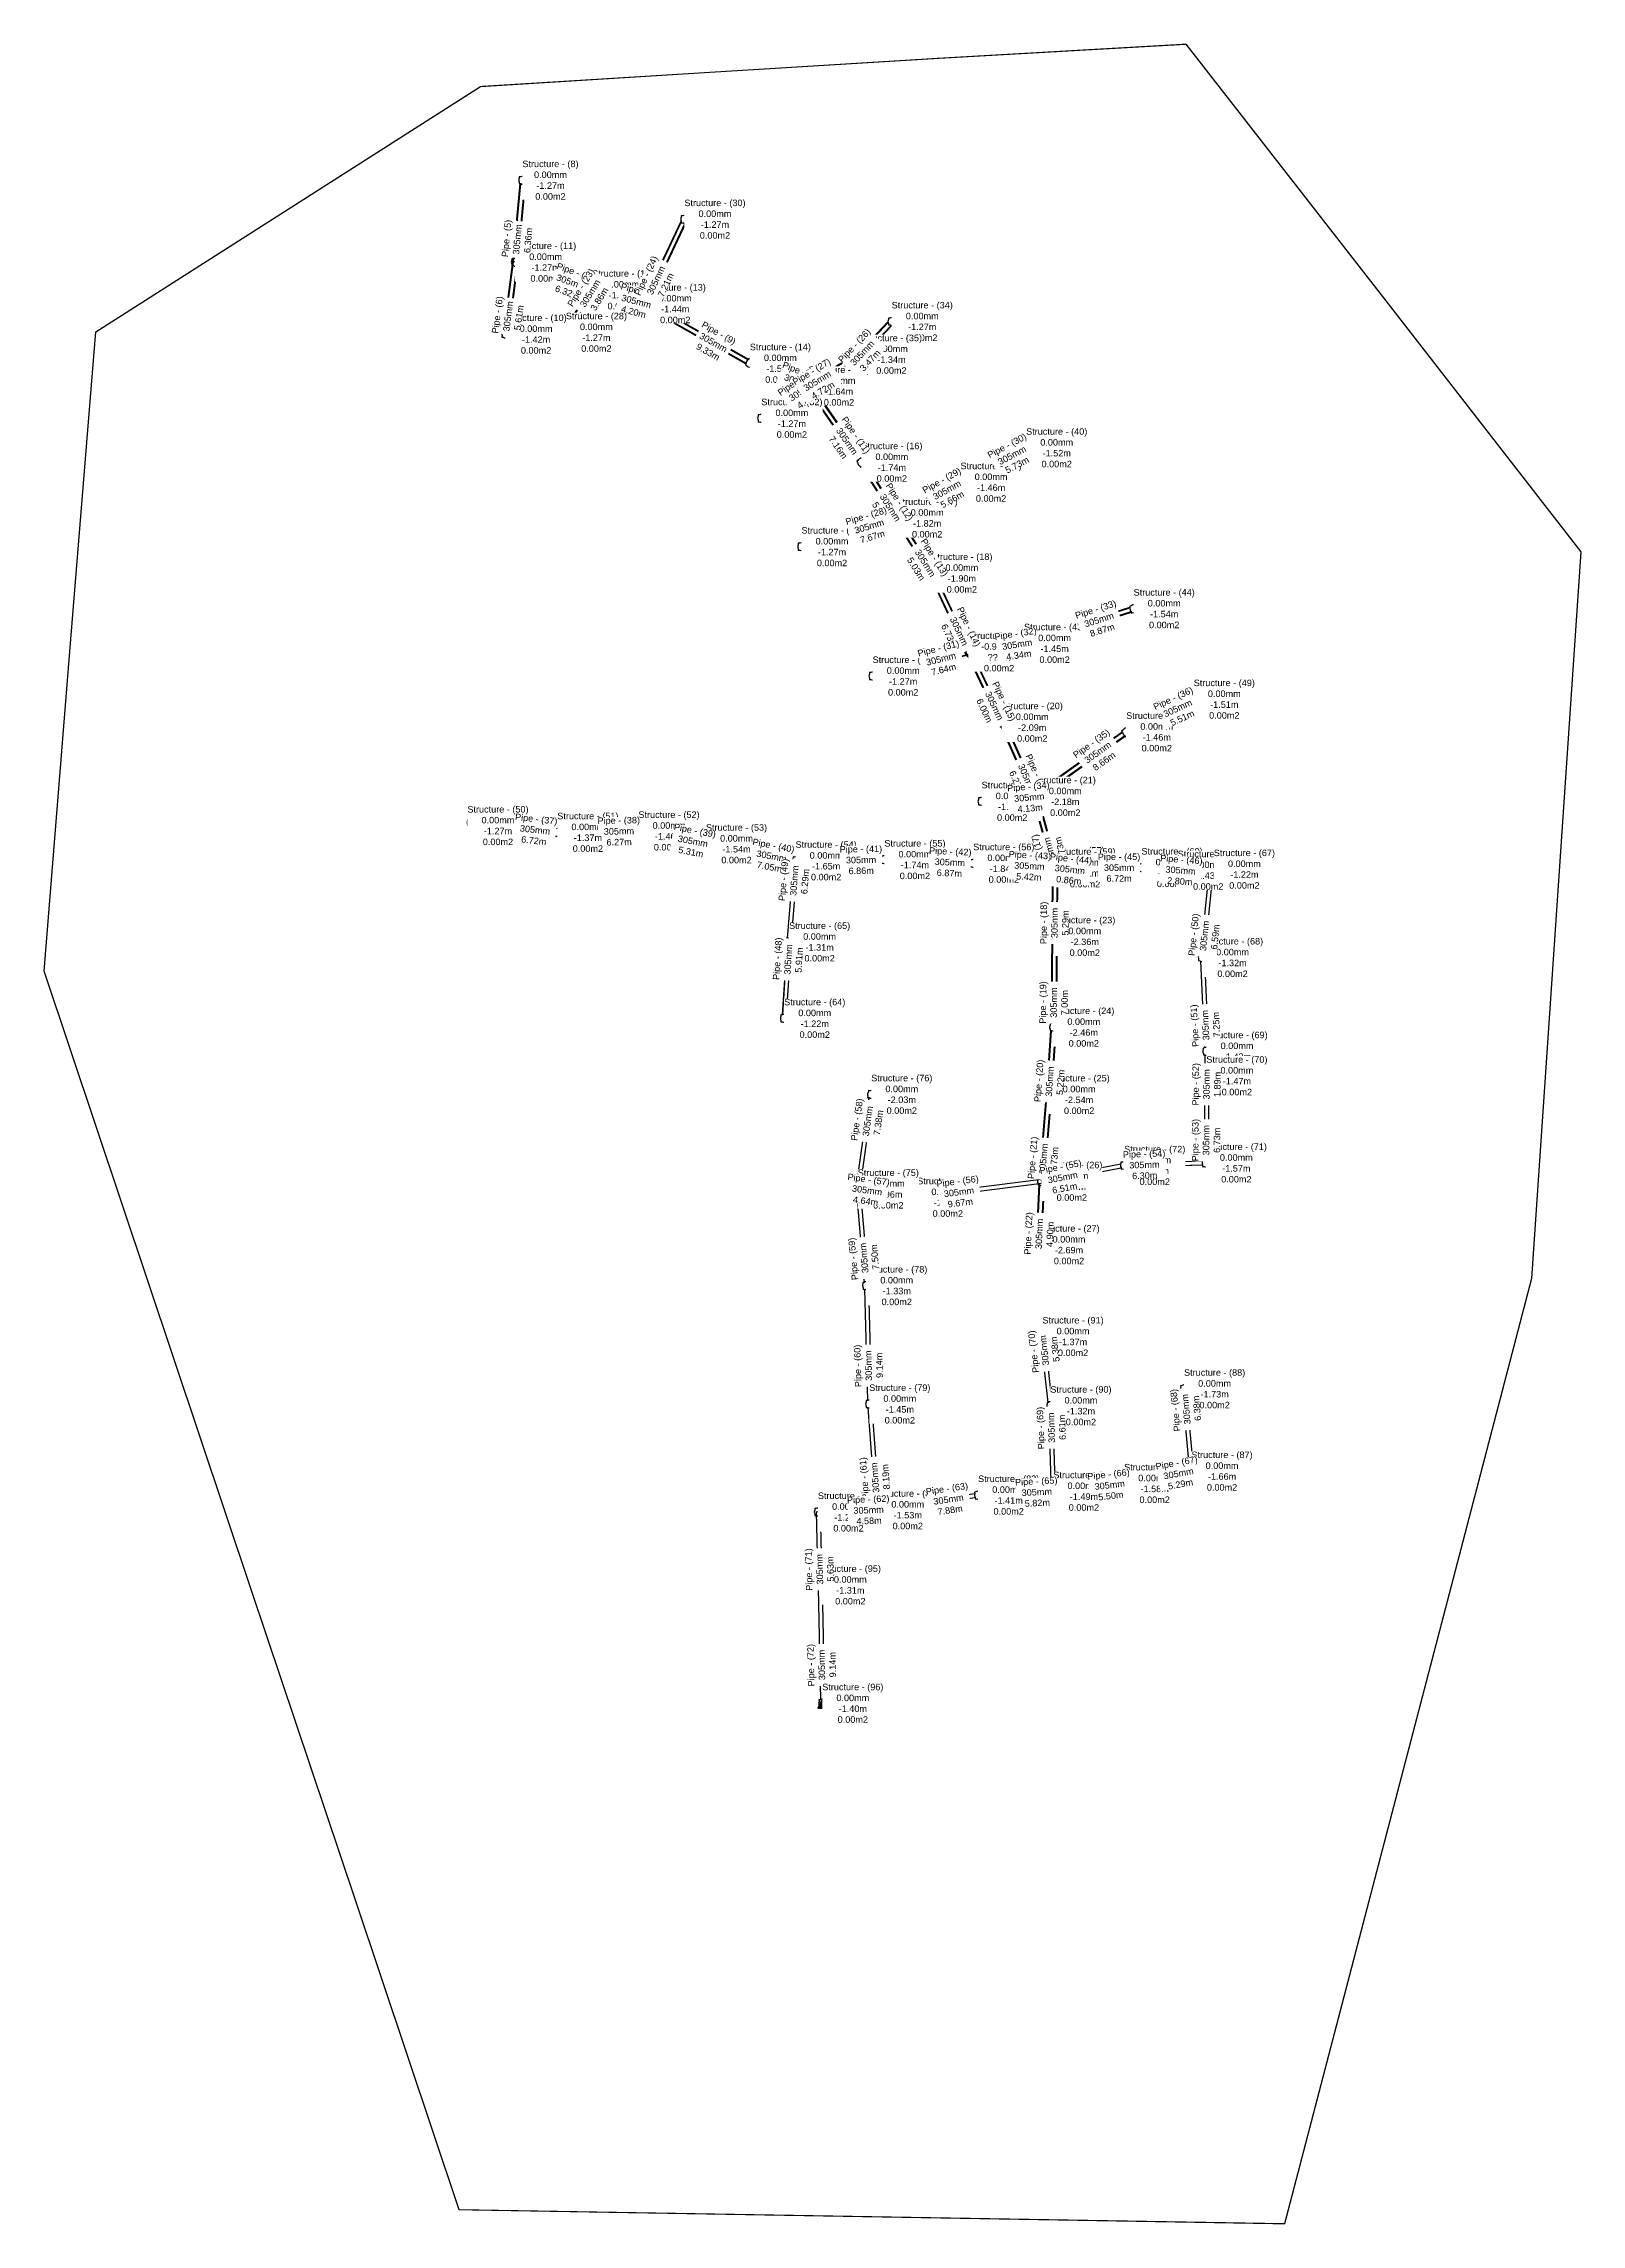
# Model space of a CAD drawing. Header units: metres. Extents: x 798801 to 799190, y 2423459 to 2424012.
import ezdxf

# ---------------------------------------------------------------- set-up
doc = ezdxf.new("R2010")
doc.units = ezdxf.units.M
doc.header["$MEASUREMENT"] = 0
doc.layers.add('out fall', color=152, linetype='Continuous')
doc.layers.add('Ward 2 p2', color=23, linetype='Continuous')
doc.styles.add('Arial$001', font='arial.ttf', dxfattribs={"height": 3.132})

# ---------------------------------------------------------------- blocks, each defined once
blk = doc.blocks.new('TRIANGLE')
at = {"linetype": 'Continuous'}
h = blk.add_hatch(color=152, dxfattribs=at)
h.dxf.hatch_style = 1
h.paths.add_polyline_path([(0, 2.5), (-2.5, -2.5), (2.5, -2.5)])
at = {"color": 0}
blk.add_lwpolyline([(0, 2.5), (-2.5, -2.5), (2.5, -2.5)], close=True, dxfattribs=at)

msp = doc.modelspace()

# ---------------------------------------------------------------- linework, layer by layer
at = {"color": 7, "linetype": 'Continuous', "lineweight": -3}
for p, q in [((798921.64, 2423978.11), (798921.25, 2423978.11)), ((798921.25, 2423978.11), (798921.25, 2423977.72)), ((798921.25, 2423976.75), (798921.25, 2423976.36)), ((798921.25, 2423976.36), (798921.64, 2423976.36)), ((798923, 2423978.11), (798922.61, 2423978.11)), ((798922.61, 2423976.36), (798923, 2423976.36)), ((798923, 2423977.72), (798923, 2423978.11)), ((798923, 2423976.36), (798923, 2423976.75)), ((798962.68, 2423968.22), (798962.29, 2423968.22)), ((798962.29, 2423968.22), (798962.29, 2423967.83)), ((798962.29, 2423966.87), (798962.29, 2423966.47)), ((798962.29, 2423966.47), (798962.68, 2423966.47)), ((798964.04, 2423968.22), (798963.65, 2423968.22)), ((798963.65, 2423966.47), (798964.04, 2423966.47)), ((798964.04, 2423967.83), (798964.04, 2423968.22)), ((798964.04, 2423966.47), (798964.04, 2423966.87)), ((798919.59, 2423956.55), (798917.3, 2423939.19)), ((798919.76, 2423956.53), (798917.47, 2423939.16)), ((798920.75, 2423956.4), (798918.46, 2423939.03)), ((798920.92, 2423956.38), (798918.62, 2423939.01)), ((798919.77, 2423957.34), (798919.38, 2423957.34)), ((798919.38, 2423957.34), (798919.38, 2423956.95)), ((798919.38, 2423955.98), (798919.38, 2423955.59)), ((798919.38, 2423955.59), (798919.77, 2423955.59)), ((798920.73, 2423955.59), (798938.74, 2423949.14)), ((798921.13, 2423957.34), (798920.74, 2423957.34)), ((798920.74, 2423955.59), (798921.13, 2423955.59)), ((798921.13, 2423956.95), (798921.13, 2423957.34)), ((798921.13, 2423955.59), (798921.13, 2423955.98)), ((798921.13, 2423955.62), (798938.79, 2423949.3)), ((798921.18, 2423956.84), (798939.19, 2423950.4)), ((798921.24, 2423956.64), (798939.13, 2423950.24)), ((798938.8, 2423949.31), (798938.67, 2423948.94)), ((798938.67, 2423948.94), (798939.04, 2423948.81)), ((798939.26, 2423950.59), (798939.13, 2423950.22)), ((798939.63, 2423950.46), (798939.26, 2423950.59)), ((798939.95, 2423948.49), (798940.32, 2423948.35)), ((798940.32, 2423948.35), (798940.45, 2423948.72)), ((798940.41, 2423948.62), (798952.09, 2423945.52)), ((798940.5, 2423948.77), (798952.13, 2423945.68)), ((798940.91, 2423950), (798940.54, 2423950.13)), ((798940.77, 2423949.63), (798940.91, 2423950)), ((798940.8, 2423949.72), (798952.39, 2423946.65)), ((798940.86, 2423949.88), (798952.43, 2423946.81)), ((798952.49, 2423947.01), (798952.39, 2423946.63)), ((798952.86, 2423946.91), (798952.49, 2423947.01)), ((798952.14, 2423945.7), (798952.04, 2423945.32)), ((798952.04, 2423945.32), (798952.41, 2423945.22)), ((798953.35, 2423944.97), (798953.73, 2423944.87)), ((798953.57, 2423944.91), (798978.65, 2423930.69)), ((798953.73, 2423944.87), (798953.83, 2423945.25)), ((798953.76, 2423945), (798978.73, 2423930.84)), ((798954.18, 2423946.56), (798953.8, 2423946.66)), ((798954.08, 2423946.18), (798954.18, 2423946.56)), ((798954.08, 2423946.15), (798979.31, 2423931.85)), ((798954.11, 2423945.95), (798979.23, 2423931.71)), ((799015.21, 2423942.3), (799014.82, 2423942.3)), ((799014.82, 2423942.3), (799014.82, 2423941.91)), ((799016.57, 2423942.3), (799016.17, 2423942.3)), ((799016.57, 2423941.91), (799016.57, 2423942.3)), ((798916.92, 2423937.87), (798916.87, 2423937.48)), ((798916.87, 2423937.48), (798917.25, 2423937.43)), ((798917.09, 2423939.21), (798917.04, 2423938.83)), ((798917.48, 2423939.16), (798917.09, 2423939.21)), ((798918.21, 2423937.3), (798918.6, 2423937.25)), ((798918.83, 2423938.98), (798918.44, 2423939.04)), ((798918.6, 2423937.25), (798918.65, 2423937.64)), ((798918.78, 2423938.6), (798918.83, 2423938.98)), ((798932.63, 2423939.57), (798932.24, 2423939.57)), ((798932.24, 2423939.57), (798932.24, 2423939.18)), ((798932.24, 2423938.21), (798932.24, 2423937.82)), ((798932.24, 2423937.82), (798932.63, 2423937.82)), ((798933.99, 2423939.57), (798933.6, 2423939.57)), ((798933.6, 2423937.82), (798933.99, 2423937.82)), ((798933.99, 2423939.18), (798933.99, 2423939.57)), ((798933.99, 2423937.82), (798933.99, 2423938.21)), ((799014.69, 2423941.34), (799007.99, 2423934.23)), ((799014.73, 2423941.14), (799008.12, 2423934.11)), ((799015.46, 2423940.45), (799008.84, 2423933.43)), ((799015.66, 2423940.43), (799008.96, 2423933.31)), ((799014.82, 2423940.94), (799014.82, 2423940.55)), ((799014.82, 2423940.55), (799015.21, 2423940.55)), ((799016.17, 2423940.55), (799016.57, 2423940.55)), ((799016.57, 2423940.55), (799016.57, 2423940.94)), ((798978.74, 2423930.85), (798978.55, 2423930.51)), ((798978.55, 2423930.51), (798978.89, 2423930.32)), ((798979.41, 2423932.04), (798979.22, 2423931.7)), ((798979.75, 2423931.84), (798979.41, 2423932.04)), ((798980.93, 2423931.17), (798980.59, 2423931.36)), ((798980.74, 2423930.83), (798980.93, 2423931.17)), ((798980.81, 2423930.96), (798993.96, 2423925.85)), ((798980.9, 2423931.11), (798994.02, 2423926.01)), ((799006.91, 2423933.38), (799006.64, 2423933.1)), ((799006.64, 2423933.1), (799006.93, 2423932.83)), ((799007.84, 2423934.37), (799007.57, 2423934.09)), ((799007.63, 2423932.17), (799007.92, 2423931.9)), ((799008.13, 2423934.1), (799007.84, 2423934.37)), ((799007.92, 2423931.9), (799008.18, 2423932.18)), ((799009.12, 2423933.17), (799008.83, 2423933.44)), ((799008.85, 2423932.89), (799009.12, 2423933.17)), ((798979.73, 2423929.84), (798980.07, 2423929.65)), ((798980.07, 2423929.65), (798980.26, 2423929.99)), ((798980.23, 2423929.94), (798993.54, 2423924.76)), ((798980.37, 2423930.06), (798993.6, 2423924.92)), ((798993.6, 2423924.93), (798993.46, 2423924.57)), ((798994.1, 2423926.2), (798993.95, 2423925.84)), ((798994.46, 2423926.06), (798994.1, 2423926.2)), ((798995.73, 2423925.57), (798995.36, 2423925.71)), ((798995.58, 2423925.2), (798995.73, 2423925.57)), ((798993.46, 2423924.57), (798993.83, 2423924.43)), ((798994.47, 2423924.08), (799006.94, 2423906.11)), ((798994.68, 2423924.07), (799007.07, 2423906.21)), ((798994.73, 2423924.08), (798995.09, 2423923.94)), ((798995.09, 2423923.94), (798995.23, 2423924.3)), ((798995.5, 2423924.64), (799007.9, 2423906.78)), ((798995.57, 2423924.84), (799008.03, 2423906.87)), ((798982.17, 2423917.78), (798981.78, 2423917.78)), ((798981.78, 2423917.78), (798981.78, 2423917.39)), ((798981.78, 2423916.42), (798981.78, 2423916.03)), ((798981.78, 2423916.03), (798982.17, 2423916.03)), ((798983.53, 2423917.78), (798983.14, 2423917.78)), ((798983.14, 2423916.03), (798983.53, 2423916.03)), ((798983.53, 2423917.39), (798983.53, 2423917.78)), ((798983.53, 2423916.03), (798983.53, 2423916.42)), ((799033.58, 2423901.69), (799048.68, 2423909.61)), ((799033.66, 2423901.54), (799048.75, 2423909.47)), ((799034.15, 2423900.67), (799049.22, 2423908.58)), ((799034.23, 2423900.52), (799049.3, 2423908.43)), ((799048.93, 2423909.98), (799048.58, 2423909.8)), ((799048.58, 2423909.8), (799048.76, 2423909.45)), ((799049.21, 2423908.59), (799049.39, 2423908.25)), ((799049.39, 2423908.25), (799049.74, 2423908.43)), ((799050.13, 2423910.61), (799049.78, 2423910.43)), ((799050.31, 2423910.26), (799050.13, 2423910.61)), ((799050.6, 2423908.88), (799050.94, 2423909.06)), ((799050.94, 2423909.06), (799050.76, 2423909.41)), ((799007.09, 2423906.22), (799006.77, 2423905.99)), ((799006.77, 2423905.99), (799006.99, 2423905.67)), ((799007.54, 2423904.88), (799007.76, 2423904.55)), ((799007.76, 2423904.55), (799008.09, 2423904.78)), ((799008.2, 2423906.99), (799007.88, 2423906.77)), ((799007.9, 2423904.65), (799015.89, 2423892.03)), ((799008.04, 2423904.75), (799016.04, 2423892.12)), ((799008.43, 2423906.67), (799008.2, 2423906.99)), ((799008.87, 2423905.31), (799016.88, 2423892.65)), ((799008.88, 2423905.33), (799009.2, 2423905.55)), ((799009.2, 2423905.55), (799008.98, 2423905.87)), ((799009, 2423905.41), (799017.02, 2423892.74)), ((799016.6, 2423892.23), (799032.04, 2423900.85)), ((799016.68, 2423892.08), (799032.12, 2423900.71)), ((799017.17, 2423891.21), (799032.61, 2423899.84)), ((799017.25, 2423891.06), (799032.69, 2423899.69)), ((799032.28, 2423901.23), (799031.94, 2423901.04)), ((799031.94, 2423901.04), (799032.13, 2423900.69)), ((799032.6, 2423899.85), (799032.79, 2423899.51)), ((799032.79, 2423899.51), (799033.13, 2423899.7)), ((799033.46, 2423901.89), (799033.12, 2423901.7)), ((799033.66, 2423901.55), (799033.46, 2423901.89)), ((799033.98, 2423900.17), (799034.32, 2423900.36)), ((799034.32, 2423900.36), (799034.13, 2423900.7)), ((799016.05, 2423892.13), (799015.72, 2423891.92)), ((799015.72, 2423891.92), (799015.93, 2423891.59)), ((799017.2, 2423892.85), (799016.87, 2423892.64)), ((799017.41, 2423892.52), (799017.2, 2423892.85)), ((799016.45, 2423890.77), (799016.65, 2423890.44)), ((799016.65, 2423890.44), (799016.98, 2423890.65)), ((799016.83, 2423890.55), (799024.69, 2423878.07)), ((799016.97, 2423890.64), (799024.84, 2423878.16)), ((799017.8, 2423891.16), (799018.13, 2423891.37)), ((799017.81, 2423891.17), (799025.68, 2423878.69)), ((799018.13, 2423891.37), (799017.92, 2423891.7)), ((799017.96, 2423891.26), (799025.82, 2423878.78)), ((798992.34, 2423885.25), (798991.95, 2423885.25)), ((798991.95, 2423885.25), (798991.95, 2423884.86)), ((798991.95, 2423883.89), (798991.95, 2423883.5)), ((798991.95, 2423883.5), (798992.34, 2423883.5)), ((798993.7, 2423885.25), (798993.31, 2423885.25)), ((798993.31, 2423883.5), (798993.7, 2423883.5)), ((798993.7, 2423884.86), (798993.7, 2423885.25)), ((798993.7, 2423883.5), (798993.7, 2423883.89)), ((799024.85, 2423878.17), (799024.52, 2423877.96)), ((799024.52, 2423877.96), (799024.73, 2423877.63)), ((799025.24, 2423876.81), (799025.45, 2423876.48)), ((799025.45, 2423876.48), (799025.78, 2423876.69)), ((799025.53, 2423876.53), (799034.18, 2423858.21)), ((799026, 2423878.89), (799025.67, 2423878.68)), ((799025.67, 2423876.62), (799034.33, 2423858.28)), ((799026.21, 2423878.56), (799026, 2423878.89)), ((799026.55, 2423877.11), (799035.23, 2423858.71)), ((799026.6, 2423877.2), (799026.93, 2423877.41)), ((799026.67, 2423877.24), (799035.38, 2423858.78)), ((799026.93, 2423877.41), (799026.72, 2423877.74)), ((799077.56, 2423869.76), (799077.18, 2423869.64)), ((799077.68, 2423869.39), (799077.56, 2423869.76)), ((799049.97, 2423860.81), (799075.95, 2423869.04)), ((799050, 2423860.65), (799076, 2423868.88)), ((799050.18, 2423859.48), (799076.35, 2423867.77)), ((799050.21, 2423859.67), (799076.3, 2423867.92)), ((799076.26, 2423869.35), (799075.89, 2423869.23)), ((799075.89, 2423869.23), (799076.01, 2423868.86)), ((799076.3, 2423867.94), (799076.42, 2423867.57)), ((799076.42, 2423867.57), (799076.79, 2423867.68)), ((799077.71, 2423867.98), (799078.09, 2423868.09)), ((799078.09, 2423868.09), (799077.97, 2423868.47)), ((799035.57, 2423858.87), (799035.22, 2423858.7)), ((799035.35, 2423858.41), (799048.26, 2423860.41)), ((799035.56, 2423857.09), (799048.47, 2423859.09)), ((799035.74, 2423858.52), (799035.57, 2423858.87)), ((799035.61, 2423858.28), (799048.29, 2423860.24)), ((799035.76, 2423857.29), (799048.45, 2423859.25)), ((799048.62, 2423860.67), (799048.23, 2423860.61)), ((799048.23, 2423860.61), (799048.29, 2423860.22)), ((799048.44, 2423859.27), (799048.51, 2423858.88)), ((799048.51, 2423858.88), (799048.89, 2423858.94)), ((799049.96, 2423860.88), (799049.57, 2423860.82)), ((799049.85, 2423859.09), (799050.23, 2423859.16)), ((799050.02, 2423860.5), (799049.96, 2423860.88)), ((799050.23, 2423859.16), (799050.17, 2423859.54)), ((799011.6, 2423852.46), (799034.69, 2423858.28)), ((799011.73, 2423852.32), (799034.51, 2423858.06)), ((799011.74, 2423851.12), (799035.02, 2423856.99)), ((799011.82, 2423851.32), (799034.76, 2423857.09)), ((799034.34, 2423858.29), (799033.99, 2423858.12)), ((799033.99, 2423858.12), (799034.16, 2423857.77)), ((799034.57, 2423856.9), (799034.74, 2423856.54)), ((799034.74, 2423856.54), (799035.09, 2423856.71)), ((799034.92, 2423856.63), (799042.59, 2423840.4)), ((799035.08, 2423856.7), (799042.74, 2423840.47)), ((799035.97, 2423857.12), (799036.32, 2423857.29)), ((799035.98, 2423857.13), (799043.64, 2423840.9)), ((799036.13, 2423857.2), (799043.79, 2423840.97)), ((799036.32, 2423857.29), (799036.15, 2423857.64)), ((799010.37, 2423852.46), (799009.98, 2423852.46)), ((799009.98, 2423852.46), (799009.98, 2423852.07)), ((799009.98, 2423851.1), (799009.98, 2423850.71)), ((799009.98, 2423850.71), (799010.37, 2423850.71)), ((799011.73, 2423852.46), (799011.34, 2423852.46)), ((799011.34, 2423850.71), (799011.73, 2423850.71)), ((799011.73, 2423852.07), (799011.73, 2423852.46)), ((799011.73, 2423850.71), (799011.73, 2423851.1)), ((799075.52, 2423838.37), (799090.43, 2423845.27)), ((799075.68, 2423838.26), (799090.5, 2423845.12)), ((799076.21, 2423837.4), (799090.92, 2423844.21)), ((799076.31, 2423837.26), (799090.99, 2423844.06)), ((799090.69, 2423845.62), (799090.34, 2423845.46)), ((799090.34, 2423845.46), (799090.5, 2423845.1)), ((799090.91, 2423844.22), (799091.07, 2423843.87)), ((799091.07, 2423843.87), (799091.43, 2423844.03)), ((799091.93, 2423846.19), (799091.57, 2423846.03)), ((799092.09, 2423845.84), (799091.93, 2423846.19)), ((799092.31, 2423844.44), (799092.66, 2423844.6)), ((799092.66, 2423844.6), (799092.5, 2423844.96)), ((799042.75, 2423840.48), (799042.4, 2423840.31)), ((799042.4, 2423840.31), (799042.56, 2423839.96)), ((799042.98, 2423839.08), (799043.14, 2423838.73)), ((799043.14, 2423838.73), (799043.5, 2423838.89)), ((799043.32, 2423838.81), (799050.97, 2423821.62)), ((799043.47, 2423838.88), (799051.12, 2423821.69)), ((799043.98, 2423841.06), (799043.63, 2423840.89)), ((799044.15, 2423840.7), (799043.98, 2423841.06)), ((799044.37, 2423839.31), (799044.73, 2423839.47)), ((799044.37, 2423839.3), (799052.03, 2423822.1)), ((799044.52, 2423839.38), (799052.19, 2423822.17)), ((799044.73, 2423839.47), (799044.56, 2423839.83)), ((799051.58, 2423821.51), (799074.01, 2423837.48)), ((799051.68, 2423821.37), (799074.11, 2423837.34)), ((799052.26, 2423820.56), (799074.69, 2423836.53)), ((799074.21, 2423837.87), (799073.89, 2423837.65)), ((799073.89, 2423837.65), (799074.11, 2423837.33)), ((799074.68, 2423836.54), (799074.9, 2423836.22)), ((799075.31, 2423838.66), (799075, 2423838.43)), ((799075.54, 2423838.34), (799075.31, 2423838.66)), ((799076.01, 2423837.01), (799076.33, 2423837.24)), ((799076.33, 2423837.24), (799076.1, 2423837.55)), ((799052.35, 2423820.42), (799074.78, 2423836.39)), ((799074.9, 2423836.22), (799075.22, 2423836.45)), ((799037.99, 2423820.71), (799037.6, 2423820.71)), ((799037.6, 2423820.71), (799037.6, 2423820.32)), ((799039.35, 2423820.71), (799038.96, 2423820.71)), ((799039.35, 2423820.32), (799039.35, 2423820.71)), ((799051.14, 2423821.7), (799050.78, 2423821.54)), ((799050.78, 2423821.54), (799050.94, 2423821.18)), ((799051.33, 2423820.3), (799051.49, 2423819.94)), ((799051.49, 2423819.94), (799051.85, 2423820.1)), ((799052.38, 2423822.25), (799052.02, 2423822.09)), ((799052.54, 2423821.89), (799052.38, 2423822.25)), ((799052.73, 2423820.49), (799053.09, 2423820.65)), ((799053.09, 2423820.65), (799052.93, 2423821.01)), ((798908.58, 2423815.33), (798908.19, 2423815.33)), ((798908.19, 2423815.33), (798908.19, 2423814.94)), ((798909.94, 2423815.33), (798909.55, 2423815.33)), ((798909.94, 2423814.94), (798909.94, 2423815.33)), ((798909.94, 2423815.03), (798930.17, 2423812.75)), ((798909.98, 2423814.86), (798930.15, 2423812.58)), ((799037.6, 2423819.36), (799037.6, 2423818.96)), ((799037.6, 2423818.96), (799037.99, 2423818.96)), ((799038.96, 2423818.96), (799039.35, 2423818.96)), ((799039.35, 2423818.96), (799039.35, 2423819.36)), ((798908.19, 2423813.98), (798908.19, 2423813.58)), ((798908.19, 2423813.58), (798908.58, 2423813.58)), ((798909.55, 2423813.58), (798909.94, 2423813.58)), ((798909.94, 2423813.58), (798909.94, 2423813.98)), ((798909.94, 2423813.86), (798930.04, 2423811.59)), ((798909.94, 2423813.69), (798930.03, 2423811.42)), ((798930.05, 2423811.6), (798930, 2423811.21)), ((798930, 2423811.21), (798930.39, 2423811.17)), ((798930.19, 2423812.95), (798930.15, 2423812.56)), ((798930.58, 2423812.91), (798930.19, 2423812.95)), ((798931.36, 2423811.07), (798931.74, 2423811.02)), ((798931.93, 2423812.76), (798931.54, 2423812.81)), ((798931.74, 2423811.02), (798931.79, 2423811.41)), ((798931.78, 2423811.33), (798950.66, 2423811.66)), ((798931.84, 2423811.5), (798950.66, 2423811.83)), ((798931.89, 2423812.38), (798931.93, 2423812.76)), ((798931.9, 2423812.5), (798950.65, 2423812.83)), ((798931.92, 2423812.67), (798950.65, 2423812.99)), ((798951.04, 2423813.21), (798950.64, 2423813.21)), ((798950.64, 2423813.21), (798950.65, 2423812.82)), ((798950.66, 2423811.85), (798950.66, 2423811.46)), ((798950.66, 2423811.46), (798951.05, 2423811.46)), ((798952.39, 2423813.22), (798952, 2423813.22)), ((798952.02, 2423811.47), (798952.41, 2423811.47)), ((798952.4, 2423812.83), (798952.39, 2423813.22)), ((798952.4, 2423812.85), (798967.9, 2423809.9)), ((798952.41, 2423811.47), (798952.41, 2423811.86)), ((798952.41, 2423811.66), (798967.68, 2423808.76)), ((798952.41, 2423811.5), (798967.65, 2423808.59)), ((798952.47, 2423812.67), (798967.87, 2423809.74)), ((798967.94, 2423810.11), (798967.86, 2423809.73)), ((798968.32, 2423810.04), (798967.94, 2423810.11)), ((798969.65, 2423809.78), (798969.27, 2423809.86)), ((798969.58, 2423809.4), (798969.65, 2423809.78)), ((798969.58, 2423809.41), (798990.57, 2423805.42)), ((798969.62, 2423809.58), (798990.6, 2423805.58)), ((798967.68, 2423808.77), (798967.61, 2423808.39)), ((798967.61, 2423808.39), (798967.99, 2423808.32)), ((798968.94, 2423808.14), (798969.33, 2423808.06)), ((798969.33, 2423808.06), (798969.4, 2423808.45)), ((798969.37, 2423808.27), (798990.35, 2423804.27)), ((798969.4, 2423808.43), (798990.38, 2423804.44)), ((798990.39, 2423804.45), (798990.31, 2423804.07)), ((798990.31, 2423804.07), (798990.7, 2423804)), ((798990.64, 2423805.79), (798990.57, 2423805.4)), ((798991.03, 2423805.72), (798990.64, 2423805.79)), ((798991.65, 2423803.81), (798992.03, 2423803.74)), ((798992.36, 2423805.46), (798991.98, 2423805.53)), ((798992.03, 2423803.74), (798992.11, 2423804.13)), ((798992.1, 2423804.11), (799012.97, 2423804.4)), ((798992.21, 2423804.28), (799012.96, 2423804.57)), ((798992.29, 2423805.08), (798992.36, 2423805.46)), ((798992.33, 2423805.28), (799012.95, 2423805.57)), ((798992.36, 2423805.45), (799012.95, 2423805.73)), ((799013.34, 2423805.95), (799012.95, 2423805.94)), ((799012.95, 2423805.94), (799012.95, 2423805.55)), ((799012.96, 2423804.58), (799012.97, 2423804.19)), ((799012.97, 2423804.19), (799013.36, 2423804.2)), ((799014.69, 2423805.97), (799014.3, 2423805.96)), ((799014.33, 2423804.21), (799014.72, 2423804.22)), ((799014.7, 2423805.57), (799014.69, 2423805.97)), ((799014.7, 2423805.71), (799035.51, 2423804.85)), ((799014.72, 2423804.22), (799014.71, 2423804.61)), ((799014.71, 2423804.54), (799035.46, 2423803.69)), ((799014.72, 2423805.54), (799035.5, 2423804.68)), ((799014.72, 2423804.37), (799035.45, 2423803.52)), ((799035.46, 2423803.7), (799035.44, 2423803.31)), ((799035.52, 2423805.06), (799035.5, 2423804.67)), ((799035.91, 2423805.04), (799035.52, 2423805.06)), ((799037.27, 2423804.99), (799036.87, 2423805)), ((799037.19, 2423803.24), (799037.21, 2423803.63)), ((799037.2, 2423803.44), (799053.22, 2423802.66)), ((799037.21, 2423803.61), (799053.23, 2423802.83)), ((799037.25, 2423804.6), (799037.27, 2423804.99)), ((799037.25, 2423804.61), (799053.28, 2423803.82)), ((799037.26, 2423804.77), (799053.29, 2423803.99)), ((799053.3, 2423804.2), (799053.28, 2423803.81)), ((799053.69, 2423804.18), (799053.3, 2423804.2)), ((799054.18, 2423803.78), (799056.12, 2423803.58)), ((799054.2, 2423803.95), (799056.14, 2423803.74)), ((799055.05, 2423804.11), (799054.65, 2423804.13)), ((799055.03, 2423803.72), (799055.05, 2423804.11)), ((799056.16, 2423803.95), (799056.12, 2423803.56)), ((799056.55, 2423803.91), (799056.16, 2423803.95)), ((799057.9, 2423803.77), (799057.51, 2423803.81)), ((799057.86, 2423803.38), (799057.9, 2423803.77)), ((799057.87, 2423803.49), (799078.11, 2423803.56)), ((799057.89, 2423803.66), (799078.11, 2423803.73)), ((799078.5, 2423803.94), (799078.11, 2423803.94)), ((799078.11, 2423803.94), (799078.11, 2423803.54)), ((799079.86, 2423803.94), (799079.47, 2423803.94)), ((799079.86, 2423803.55), (799079.86, 2423803.94)), ((799079.86, 2423803.67), (799087.33, 2423803.12)), ((799079.88, 2423803.5), (799087.32, 2423802.96)), ((799087.34, 2423803.33), (799087.32, 2423802.94)), ((799087.73, 2423803.3), (799087.34, 2423803.33)), ((799035.44, 2423803.31), (799035.84, 2423803.29)), ((799036.8, 2423803.25), (799037.19, 2423803.24)), ((799053.23, 2423802.84), (799053.21, 2423802.45)), ((799053.21, 2423802.45), (799053.6, 2423802.43)), ((799054.06, 2423802.62), (799056, 2423802.42)), ((799054.08, 2423802.78), (799056.02, 2423802.58)), ((799054.57, 2423802.38), (799054.96, 2423802.37)), ((799054.96, 2423802.37), (799054.98, 2423802.76)), ((799056.02, 2423802.6), (799055.98, 2423802.21)), ((799055.98, 2423802.21), (799056.37, 2423802.17)), ((799056.27, 2423802.99), (799056.21, 2423786.5)), ((799056.44, 2423802.99), (799056.37, 2423786.5)), ((799057.33, 2423802.07), (799057.72, 2423802.03)), ((799057.44, 2423802.99), (799057.37, 2423786.49)), ((799057.61, 2423802.99), (799057.54, 2423786.49)), ((799057.72, 2423802.03), (799057.76, 2423802.42)), ((799057.75, 2423802.33), (799078.11, 2423802.39)), ((799057.81, 2423802.49), (799078.11, 2423802.56)), ((799078.11, 2423802.58), (799078.11, 2423802.19)), ((799078.11, 2423802.19), (799078.5, 2423802.19)), ((799079.47, 2423802.19), (799079.86, 2423802.19)), ((799079.86, 2423802.19), (799079.86, 2423802.58)), ((799079.86, 2423802.5), (799087.24, 2423801.96)), ((799079.86, 2423802.33), (799087.23, 2423801.79)), ((799087.25, 2423801.98), (799087.22, 2423801.59)), ((799087.22, 2423801.59), (799087.61, 2423801.56)), ((799088.57, 2423801.49), (799088.96, 2423801.46)), ((799089.09, 2423803.2), (799088.7, 2423803.23)), ((799088.96, 2423801.46), (799088.99, 2423801.85)), ((799089.06, 2423802.81), (799089.09, 2423803.2)), ((799095.91, 2423800.91), (799093.89, 2423781.2)), ((799095.91, 2423800.91), (799093.9, 2423781.2)), ((799096.92, 2423800.87), (799094.89, 2423781.09)), ((799096.92, 2423800.88), (799094.9, 2423781.09)), ((799096.02, 2423802.66), (799095.63, 2423802.66)), ((799095.63, 2423802.66), (799095.63, 2423802.27)), ((799095.63, 2423801.3), (799095.63, 2423800.91)), ((799095.63, 2423800.91), (799096.02, 2423800.91)), ((799097.38, 2423802.66), (799096.99, 2423802.66)), ((799096.99, 2423800.91), (799097.38, 2423800.91)), ((799097.38, 2423802.27), (799097.38, 2423802.66)), ((799097.38, 2423800.91), (799097.38, 2423801.3)), ((798988, 2423765.76), (798989.13, 2423783.37)), ((798988.01, 2423765.76), (798989.14, 2423783.37)), ((798988.79, 2423783.78), (798988.76, 2423783.39)), ((798988.76, 2423783.39), (798989.15, 2423783.37)), ((798988.88, 2423785.14), (798988.85, 2423784.75)), ((798989.27, 2423785.11), (798988.88, 2423785.14)), ((798989.01, 2423765.74), (798990.14, 2423783.3)), ((798989.01, 2423765.74), (798990.14, 2423783.3)), ((798990.12, 2423783.31), (798990.51, 2423783.28)), ((798990.62, 2423785.03), (798990.23, 2423785.05)), ((798990.51, 2423783.28), (798990.53, 2423783.67)), ((798990.6, 2423784.64), (798990.62, 2423785.03)), ((799056.19, 2423784.75), (799055.96, 2423763.52)), ((799055.99, 2423785.14), (799055.99, 2423784.75)), ((799055.99, 2423784.75), (799056.38, 2423784.75)), ((799056.39, 2423786.5), (799056, 2423786.5)), ((799056, 2423786.5), (799056, 2423786.11)), ((799056.36, 2423784.75), (799056.13, 2423763.52)), ((799057.36, 2423784.74), (799057.13, 2423763.51)), ((799057.53, 2423784.74), (799057.3, 2423763.51)), ((799057.35, 2423784.74), (799057.74, 2423784.74)), ((799057.75, 2423786.49), (799057.36, 2423786.49)), ((799057.74, 2423784.74), (799057.74, 2423785.13)), ((799057.75, 2423786.1), (799057.75, 2423786.49)), ((799093.52, 2423781.23), (799093.48, 2423780.84)), ((799093.91, 2423781.19), (799093.52, 2423781.23)), ((799093.39, 2423779.88), (799093.35, 2423779.49)), ((799093.35, 2423779.49), (799093.73, 2423779.45)), ((799093.84, 2423779.39), (799094.9, 2423757.37)), ((799093.85, 2423779.38), (799094.91, 2423757.37)), ((799094.7, 2423779.35), (799095.09, 2423779.31)), ((799094.85, 2423779.34), (799095.9, 2423757.42)), ((799094.86, 2423779.34), (799095.91, 2423757.42)), ((799095.26, 2423781.06), (799094.88, 2423781.1)), ((799095.09, 2423779.31), (799095.13, 2423779.7)), ((799095.22, 2423780.67), (799095.26, 2423781.06)), ((798987.97, 2423765.74), (798987.58, 2423765.74)), ((798987.58, 2423765.74), (798987.58, 2423765.35)), ((798989.33, 2423765.74), (798988.93, 2423765.74)), ((798989.33, 2423765.35), (798989.33, 2423765.74)), ((798987.58, 2423764.38), (798987.58, 2423763.99)), ((798987.58, 2423763.99), (798987.97, 2423763.99)), ((798988.93, 2423763.99), (798989.33, 2423763.99)), ((798989.33, 2423763.99), (798989.33, 2423764.38)), ((799055.89, 2423761.77), (799054.83, 2423746.48)), ((799056.06, 2423761.77), (799055, 2423746.47)), ((799055.74, 2423762.17), (799055.74, 2423761.78)), ((799055.74, 2423761.78), (799056.13, 2423761.77)), ((799055.76, 2423763.53), (799055.75, 2423763.14)), ((799056.15, 2423763.52), (799055.76, 2423763.53)), ((799057.06, 2423761.74), (799056, 2423746.4)), ((799057.23, 2423761.76), (799056.16, 2423746.39)), ((799057.1, 2423761.76), (799057.49, 2423761.76)), ((799057.51, 2423763.51), (799057.12, 2423763.51)), ((799057.49, 2423761.76), (799057.49, 2423762.15)), ((799057.5, 2423763.12), (799057.51, 2423763.51)), ((799094.92, 2423757.37), (799094.53, 2423757.35)), ((799094.53, 2423757.35), (799094.55, 2423756.96)), ((799094.6, 2423756), (799094.62, 2423755.61)), ((799094.62, 2423755.61), (799095.01, 2423755.63)), ((799094.94, 2423755.62), (799094.91, 2423751.19)), ((799094.94, 2423755.62), (799094.91, 2423751.19)), ((799096.28, 2423757.44), (799095.89, 2423757.42)), ((799095.94, 2423755.65), (799095.91, 2423751.18)), ((799095.95, 2423755.66), (799095.92, 2423751.18)), ((799095.97, 2423755.67), (799096.36, 2423755.69)), ((799096.3, 2423757.05), (799096.28, 2423757.44)), ((799096.36, 2423755.69), (799096.34, 2423756.08)), ((799094.53, 2423749.83), (799094.53, 2423749.44)), ((799094.53, 2423749.44), (799094.92, 2423749.44)), ((799094.93, 2423751.19), (799094.54, 2423751.19)), ((799094.54, 2423751.19), (799094.54, 2423750.8)), ((799094.9, 2423749.44), (799094.77, 2423729.1)), ((799094.9, 2423749.44), (799094.77, 2423729.1)), ((799095.9, 2423749.43), (799095.77, 2423729.09)), ((799095.91, 2423749.43), (799095.77, 2423729.09)), ((799095.89, 2423749.44), (799096.28, 2423749.43)), ((799096.29, 2423751.18), (799095.9, 2423751.19)), ((799096.28, 2423749.43), (799096.28, 2423749.82)), ((799096.29, 2423750.79), (799096.29, 2423751.18)), ((799006.71, 2423722.55), (799009.89, 2423744.8)), ((799006.72, 2423722.55), (799009.89, 2423744.8)), ((799007.71, 2423722.41), (799010.88, 2423744.66)), ((799007.71, 2423722.41), (799010.89, 2423744.66)), ((799009.58, 2423745.24), (799009.52, 2423744.85)), ((799009.52, 2423744.85), (799009.91, 2423744.8)), ((799009.77, 2423746.59), (799009.71, 2423746.2)), ((799010.16, 2423746.53), (799009.77, 2423746.59)), ((799010.87, 2423744.66), (799011.26, 2423744.61)), ((799011.5, 2423746.34), (799011.12, 2423746.39)), ((799011.26, 2423744.61), (799011.31, 2423744.99)), ((799011.45, 2423745.95), (799011.5, 2423746.34)), ((799054.7, 2423744.74), (799053, 2423724.49)), ((799054.86, 2423744.73), (799053.17, 2423724.48)), ((799055.86, 2423744.66), (799054.16, 2423724.4)), ((799056.03, 2423744.65), (799054.33, 2423724.38)), ((799054.53, 2423745.14), (799054.5, 2423744.75)), ((799054.5, 2423744.75), (799054.89, 2423744.73)), ((799054.62, 2423746.5), (799054.6, 2423746.11)), ((799055.01, 2423746.47), (799054.62, 2423746.5)), ((799055.86, 2423744.66), (799056.25, 2423744.63)), ((799056.37, 2423746.38), (799055.98, 2423746.4)), ((799056.25, 2423744.63), (799056.28, 2423745.02)), ((799056.34, 2423745.99), (799056.37, 2423746.38)), ((799074.09, 2423728.45), (799073.7, 2423728.44)), ((799073.7, 2423728.44), (799073.71, 2423728.05)), ((799073.74, 2423727.08), (799073.75, 2423726.69)), ((799073.75, 2423726.69), (799074.14, 2423726.7)), ((799075.45, 2423728.49), (799075.06, 2423728.48)), ((799075.11, 2423726.73), (799075.5, 2423726.74)), ((799075.46, 2423728.1), (799075.45, 2423728.49)), ((799094.38, 2423728.7), (799075.46, 2423728.12)), ((799094.39, 2423728.7), (799075.46, 2423728.12)), ((799094.39, 2423727.7), (799075.49, 2423727.12)), ((799094.39, 2423727.69), (799075.49, 2423727.11)), ((799075.5, 2423726.74), (799075.49, 2423727.14)), ((799094.39, 2423727.74), (799094.38, 2423727.35)), ((799094.38, 2423727.35), (799094.77, 2423727.35)), ((799094.79, 2423729.1), (799094.39, 2423729.1)), ((799094.39, 2423729.1), (799094.39, 2423728.71)), ((799095.74, 2423727.34), (799096.13, 2423727.34)), ((799096.14, 2423729.09), (799095.75, 2423729.09)), ((799096.13, 2423727.34), (799096.14, 2423727.73)), ((799096.14, 2423728.7), (799096.14, 2423729.09)), ((799006.16, 2423721.26), (799006.1, 2423720.87)), ((799006.1, 2423720.87), (799006.49, 2423720.82)), ((799006.34, 2423722.6), (799006.29, 2423722.22)), ((799006.73, 2423722.55), (799006.34, 2423722.6)), ((799006.6, 2423721.62), (799008.65, 2423697.97)), ((799006.61, 2423721.62), (799008.65, 2423697.97)), ((799007.45, 2423720.68), (799007.84, 2423720.63)), ((799007.6, 2423721.71), (799009.65, 2423698.05)), ((799007.61, 2423721.71), (799009.66, 2423698.06)), ((799008.08, 2423722.36), (799007.69, 2423722.42)), ((799007.84, 2423720.63), (799007.89, 2423721.02)), ((799021.23, 2423719.14), (799007.89, 2423721)), ((799021.23, 2423719.14), (799007.89, 2423721)), ((799008.02, 2423721.97), (799008.08, 2423722.36)), ((799021.19, 2423720.16), (799008.03, 2423721.99)), ((799021.19, 2423720.16), (799008.03, 2423721.99)), ((799022.92, 2423720.49), (799022.53, 2423720.45)), ((799022.96, 2423720.11), (799022.92, 2423720.49)), ((799053.57, 2423724.02), (799022.96, 2423720.13)), ((799053.57, 2423724.01), (799022.96, 2423720.12)), ((799053.7, 2423723.02), (799023.09, 2423719.13)), ((799053.7, 2423723.02), (799023.09, 2423719.13)), ((799052.89, 2423722.75), (799052.25, 2423708.4)), ((799053.05, 2423722.72), (799052.42, 2423708.4)), ((799052.68, 2423723.16), (799052.65, 2423722.77)), ((799052.65, 2423722.77), (799053.04, 2423722.73)), ((799052.79, 2423724.51), (799052.76, 2423724.12)), ((799053.18, 2423724.48), (799052.79, 2423724.51)), ((799054.05, 2423722.65), (799053.42, 2423708.35)), ((799054.22, 2423722.63), (799053.58, 2423708.35)), ((799054, 2423722.65), (799054.39, 2423722.62)), ((799054.54, 2423724.36), (799054.15, 2423724.4)), ((799054.39, 2423722.62), (799054.42, 2423723.01)), ((799054.5, 2423723.97), (799054.54, 2423724.36)), ((799021.57, 2423720.32), (799021.18, 2423720.27)), ((799021.18, 2423720.27), (799021.23, 2423719.89)), ((799021.35, 2423718.93), (799021.4, 2423718.54)), ((799021.4, 2423718.54), (799021.79, 2423718.59)), ((799022.75, 2423718.71), (799023.14, 2423718.76)), ((799023.14, 2423718.76), (799023.09, 2423719.15)), ((799051.98, 2423707.06), (799051.97, 2423706.67)), ((799051.97, 2423706.67), (799052.36, 2423706.65)), ((799052.04, 2423708.41), (799052.03, 2423708.02)), ((799052.43, 2423708.4), (799052.04, 2423708.41)), ((799053.32, 2423706.61), (799053.71, 2423706.59)), ((799053.79, 2423708.34), (799053.4, 2423708.35)), ((799053.71, 2423706.59), (799053.73, 2423706.98)), ((799053.77, 2423707.95), (799053.79, 2423708.34)), ((799008.67, 2423697.97), (799008.28, 2423697.94)), ((799008.28, 2423697.94), (799008.31, 2423697.55)), ((799008.4, 2423696.58), (799008.43, 2423696.19)), ((799008.43, 2423696.19), (799008.82, 2423696.23)), ((799008.75, 2423696.22), (799009.49, 2423668.01)), ((799008.75, 2423696.22), (799009.49, 2423668.01)), ((799010.02, 2423698.09), (799009.64, 2423698.05)), ((799009.75, 2423696.29), (799010.49, 2423668.04)), ((799009.76, 2423696.29), (799010.49, 2423668.04)), ((799009.79, 2423696.31), (799010.18, 2423696.34)), ((799010.06, 2423697.7), (799010.02, 2423698.09)), ((799010.18, 2423696.34), (799010.14, 2423696.73)), ((799053.32, 2423685.05), (799052.93, 2423685.01)), ((799052.93, 2423685.01), (799052.97, 2423684.62)), ((799053.08, 2423683.66), (799053.13, 2423683.27)), ((799053.13, 2423683.27), (799053.52, 2423683.31)), ((799055.3, 2423667.57), (799053.5, 2423683.31)), ((799055.3, 2423667.57), (799053.5, 2423683.31)), ((799054.67, 2423685.21), (799054.28, 2423685.16)), ((799054.48, 2423683.42), (799054.87, 2423683.47)), ((799056.3, 2423667.63), (799054.49, 2423683.43)), ((799056.3, 2423667.63), (799054.5, 2423683.43)), ((799054.71, 2423684.82), (799054.67, 2423685.21)), ((799054.87, 2423683.47), (799054.82, 2423683.86)), ((799089.21, 2423671.82), (799088.82, 2423671.79)), ((799088.82, 2423671.79), (799088.85, 2423671.4)), ((799090.56, 2423671.94), (799090.17, 2423671.91)), ((799090.59, 2423671.55), (799090.56, 2423671.94)), ((799009.51, 2423668.01), (799009.12, 2423668)), ((799009.12, 2423668), (799009.13, 2423667.61)), ((799009.15, 2423666.64), (799009.16, 2423666.25)), ((799009.16, 2423666.25), (799009.55, 2423666.26)), ((799009.57, 2423666.25), (799011.45, 2423641.19)), ((799009.58, 2423666.25), (799011.45, 2423641.19)), ((799010.87, 2423668.05), (799010.47, 2423668.04)), ((799010.52, 2423666.29), (799010.91, 2423666.3)), ((799010.58, 2423666.29), (799012.45, 2423641.26)), ((799010.58, 2423666.29), (799012.45, 2423641.26)), ((799010.88, 2423667.66), (799010.87, 2423668.05)), ((799010.91, 2423666.3), (799010.9, 2423666.69)), ((799055.39, 2423667.57), (799055, 2423667.56)), ((799055, 2423667.56), (799055.01, 2423667.17)), ((799055.04, 2423666.2), (799055.06, 2423665.81)), ((799055.06, 2423665.81), (799055.45, 2423665.82)), ((799056.15, 2423645.02), (799055.43, 2423665.82)), ((799056.15, 2423645.02), (799055.43, 2423665.82)), ((799056.75, 2423667.62), (799056.36, 2423667.61)), ((799056.42, 2423665.86), (799056.81, 2423665.87)), ((799057.15, 2423645.05), (799056.43, 2423665.86)), ((799057.16, 2423645.05), (799056.44, 2423665.86)), ((799056.76, 2423667.23), (799056.75, 2423667.62)), ((799056.81, 2423665.87), (799056.79, 2423666.26)), ((799088.94, 2423670.43), (799088.97, 2423670.04)), ((799088.97, 2423670.04), (799089.36, 2423670.08)), ((799091.07, 2423650.96), (799089.34, 2423670.08)), ((799091.07, 2423650.96), (799089.35, 2423670.08)), ((799090.33, 2423670.16), (799090.72, 2423670.2)), ((799092.06, 2423651.11), (799090.34, 2423670.17)), ((799092.07, 2423651.11), (799090.35, 2423670.17)), ((799090.72, 2423670.2), (799090.68, 2423670.59)), ((799075.38, 2423647.67), (799090.7, 2423650.48)), ((799075.38, 2423647.66), (799090.7, 2423650.47)), ((799075.52, 2423646.67), (799090.88, 2423649.49)), ((799075.52, 2423646.67), (799090.88, 2423649.49)), ((799091.01, 2423650.91), (799090.63, 2423650.84)), ((799090.63, 2423650.84), (799090.7, 2423650.46)), ((799090.88, 2423649.51), (799090.95, 2423649.12)), ((799090.95, 2423649.12), (799091.33, 2423649.19)), ((799092.35, 2423651.16), (799091.97, 2423651.09)), ((799092.28, 2423649.37), (799092.67, 2423649.44)), ((799092.42, 2423650.77), (799092.35, 2423651.16)), ((799092.67, 2423649.44), (799092.6, 2423649.82)), ((799011.94, 2423640.85), (799036.65, 2423644.44)), ((799011.94, 2423640.85), (799036.65, 2423644.44)), ((799012.09, 2423639.86), (799036.79, 2423643.45)), ((799012.09, 2423639.85), (799036.8, 2423643.45)), ((799036.98, 2423644.87), (799036.6, 2423644.81)), ((799036.6, 2423644.81), (799036.65, 2423644.42)), ((799036.79, 2423643.47), (799036.85, 2423643.08)), ((799036.85, 2423643.08), (799037.24, 2423643.14)), ((799038.33, 2423645.06), (799037.94, 2423645.01)), ((799038.19, 2423643.27), (799038.58, 2423643.33)), ((799038.38, 2423644.68), (799038.33, 2423645.06)), ((799038.43, 2423644.62), (799055.75, 2423645.5)), ((799038.43, 2423644.61), (799055.75, 2423645.49)), ((799038.58, 2423643.33), (799038.52, 2423643.72)), ((799038.54, 2423643.62), (799055.8, 2423644.49)), ((799038.54, 2423643.61), (799055.8, 2423644.49)), ((799056.13, 2423645.89), (799055.73, 2423645.87)), ((799055.73, 2423645.87), (799055.75, 2423645.48)), ((799055.8, 2423644.51), (799055.82, 2423644.12)), ((799055.82, 2423644.12), (799056.21, 2423644.14)), ((799057.48, 2423645.95), (799057.09, 2423645.93)), ((799057.18, 2423644.19), (799057.57, 2423644.21)), ((799057.5, 2423645.56), (799057.48, 2423645.95)), ((799057.5, 2423645.63), (799073.65, 2423647.41)), ((799057.5, 2423645.64), (799073.65, 2423647.41)), ((799057.57, 2423644.21), (799057.55, 2423644.6)), ((799057.57, 2423644.63), (799073.76, 2423646.41)), ((799057.57, 2423644.63), (799073.76, 2423646.41)), ((799074, 2423647.82), (799073.61, 2423647.78)), ((799073.61, 2423647.78), (799073.65, 2423647.39)), ((799073.76, 2423646.43), (799073.8, 2423646.04)), ((799073.8, 2423646.04), (799074.19, 2423646.08)), ((799075.35, 2423647.97), (799074.96, 2423647.93)), ((799075.15, 2423646.19), (799075.54, 2423646.23)), ((799075.39, 2423647.58), (799075.35, 2423647.97)), ((799075.54, 2423646.23), (799075.5, 2423646.62)), ((798996.51, 2423640.65), (798996.12, 2423640.65)), ((798996.12, 2423640.65), (798996.12, 2423640.26)), ((798996.12, 2423639.29), (798996.12, 2423638.9)), ((798996.12, 2423638.9), (798996.51, 2423638.9)), ((798996.49, 2423639.76), (798996.94, 2423622.16)), ((798996.5, 2423639.76), (798996.94, 2423622.16)), ((798997.87, 2423640.65), (798997.48, 2423640.65)), ((798997.48, 2423638.9), (798997.87, 2423638.9)), ((798997.5, 2423639.79), (798997.94, 2423622.19)), ((798997.5, 2423639.79), (798997.95, 2423622.19)), ((798997.87, 2423640.26), (798997.87, 2423640.65)), ((798997.87, 2423638.9), (798997.87, 2423639.29)), ((799011.47, 2423641.19), (799011.08, 2423641.16)), ((799011.08, 2423641.16), (799011.11, 2423640.77)), ((799011.18, 2423639.81), (799011.21, 2423639.42)), ((799011.21, 2423639.42), (799011.6, 2423639.44)), ((799012.82, 2423641.29), (799012.43, 2423641.26)), ((799012.56, 2423639.52), (799012.95, 2423639.55)), ((799012.85, 2423640.9), (799012.82, 2423641.29)), ((799012.95, 2423639.55), (799012.92, 2423639.94)), ((798996.96, 2423622.16), (798996.57, 2423622.15)), ((798996.57, 2423622.15), (798996.58, 2423621.76)), ((798998.32, 2423622.2), (798997.93, 2423622.19)), ((798998.33, 2423621.81), (798998.32, 2423622.2)), ((798996.6, 2423620.8), (798996.61, 2423620.4)), ((798996.61, 2423620.4), (798997, 2423620.41)), ((798996.98, 2423620.41), (798997.58, 2423592.17)), ((798996.98, 2423620.41), (798997.57, 2423592.17)), ((798997.97, 2423620.44), (798998.36, 2423620.45)), ((798997.98, 2423620.44), (798998.58, 2423592.19)), ((798997.99, 2423620.44), (798998.58, 2423592.19)), ((798998.36, 2423620.45), (798998.35, 2423620.84)), ((798997.59, 2423592.17), (798997.2, 2423592.16)), ((798997.2, 2423592.16), (798997.21, 2423591.77)), ((798997.23, 2423590.81), (798997.24, 2423590.42)), ((798997.24, 2423590.42), (798997.63, 2423590.42)), ((798998.95, 2423592.2), (798998.56, 2423592.19)), ((798998.6, 2423590.44), (798998.99, 2423590.45)), ((798998.96, 2423591.81), (798998.95, 2423592.2)), ((798998.99, 2423590.45), (798998.98, 2423590.84))]:
    msp.add_line(p, q, dxfattribs=at)
at = {"color": 2, "linetype": 'Continuous', "lineweight": -3, "flags": 128}
msp.add_lwpolyline([(798975.77, 2423461.77), (798906.05, 2423462.96), (798879.75, 2423541.43), (798853.45, 2423619.89), (798827.15, 2423698.36), (798800.85, 2423776.82), (798807.41, 2423857.81), (798813.98, 2423938.79), (798862.7, 2423969.9), (798911.42, 2424001.01), (798969.51, 2424004.59), (799027.61, 2424008.16), (799090.17, 2424011.74), (799140.22, 2423947.39), (799190.27, 2423883.03), (799184.01, 2423790.98), (799177.76, 2423698.92), (799156.9, 2423619.07), (799136.05, 2423539.23), (799115.19, 2423459.39), (799045.48, 2423460.58), (798975.77, 2423461.77)], close=True, dxfattribs=at)
at = {"color": 7, "linetype": 'Continuous', "lineweight": -3}
for points in [[(798921.38, 2423976.36), (798919.59, 2423956.52)], [(798921.54, 2423976.36), (798919.76, 2423956.51)], [(798922.55, 2423976.32), (798920.75, 2423956.42)], [(798922.72, 2423976.36), (798920.92, 2423956.4)], [(798962.25, 2423966.96), (798952.5, 2423946.22)], [(798962.29, 2423966.66), (798952.65, 2423946.15)], [(798963.25, 2423966.35), (798953.56, 2423945.73)], [(798963.45, 2423966.39), (798953.71, 2423945.66)], [(798920.92, 2423956.38), (798919.59, 2423956.55)], [(798920.92, 2423956.4), (798919.59, 2423956.52)], [(798932.94, 2423939.68), (798939.22, 2423949.82)], [(798933.15, 2423939.69), (798939.36, 2423949.74)], [(798934, 2423939.17), (798940.21, 2423949.21)], [(798934.08, 2423938.98), (798940.35, 2423949.12)], [(798939.22, 2423949.82), (798940.35, 2423949.12)], [(798953.71, 2423945.66), (798952.5, 2423946.22)], [(799006.79, 2423933.25), (798994.29, 2423925.66)], [(799006.73, 2423933.02), (798994.37, 2423925.52)], [(799007.4, 2423932.26), (798994.89, 2423924.66)], [(799007.59, 2423932.18), (798994.98, 2423924.52)], [(798982.9, 2423917.88), (798994.22, 2423925.62)], [(798983.09, 2423917.81), (798994.31, 2423925.48)], [(798994.22, 2423925.62), (798994.97, 2423924.52)], [(798994.98, 2423924.52), (798994.29, 2423925.66)], [(798983.65, 2423916.98), (798994.88, 2423924.66)], [(798983.65, 2423916.78), (798994.97, 2423924.52)], [(798993.42, 2423885.25), (799016.73, 2423892.28)], [(798993.7, 2423885.16), (799016.78, 2423892.12)], [(799016.6, 2423892.23), (799017.25, 2423891.06)], [(799016.73, 2423892.28), (799017.12, 2423891.01)], [(798993.73, 2423883.95), (799017.12, 2423891.01)], [(798993.8, 2423884.14), (799017.07, 2423891.17)], [(799039.35, 2423820.58), (799051.91, 2423821.63)], [(799039.35, 2423820.41), (799051.93, 2423821.46)], [(799039.35, 2423819.24), (799052.02, 2423820.3)], [(799039.38, 2423819.41), (799052.01, 2423820.47)], [(799051.55, 2423819.97), (799056.3, 2423802.81)], [(799051.58, 2423821.51), (799052.35, 2423820.42)], [(799051.71, 2423820.04), (799056.46, 2423802.86)], [(799051.91, 2423821.63), (799052.02, 2423820.3)], [(799052.65, 2423820.39), (799057.42, 2423803.12)], [(799052.79, 2423820.52), (799057.58, 2423803.17)], [(798989.26, 2423785.11), (798990.84, 2423804.81)], [(798989.26, 2423785.11), (798990.84, 2423804.8)], [(798990.26, 2423785.05), (798991.84, 2423804.73)], [(798990.27, 2423785.05), (798991.84, 2423804.72)], [(798990.84, 2423804.81), (798991.84, 2423804.72)], [(799054.2, 2423803.95), (799054.06, 2423802.62)], [(799057.61, 2423802.99), (799056.27, 2423802.99)], [(799057.58, 2423803.17), (799056.3, 2423802.81)], [(799073.65, 2423727.92), (799053.54, 2423724.01)], [(799073.66, 2423727.92), (799053.54, 2423724.01)], [(799073.75, 2423726.92), (799053.73, 2423723.03)], [(799073.75, 2423726.91), (799053.73, 2423723.02)], [(799007.61, 2423721.71), (799006.6, 2423721.62)], [(799053.73, 2423723.02), (799053.54, 2423724.01)], [(799053.7, 2423723.02), (799053.57, 2423724.02)], [(799056.15, 2423645.02), (799057.16, 2423645.05)], [(798997.5, 2423639.79), (798996.49, 2423639.76)], [(798997.87, 2423640.31), (799012, 2423640.86)], [(798997.87, 2423640.31), (799012, 2423640.85)], [(798997.88, 2423639.31), (799012.03, 2423639.85)], [(798997.88, 2423639.31), (799012.03, 2423639.85)], [(799011.94, 2423640.85), (799012.09, 2423639.85)], [(799012, 2423640.86), (799012.03, 2423639.85)]]:
    msp.add_lwpolyline(points, dxfattribs=at)
for centre, radius, start, end in [((798922.13, 2423977.23), 1, 151.045, 180), ((798922.13, 2423977.23), 1, 180, 208.955), ((798922.13, 2423977.23), 1, 61.045, 118.955), ((798922.13, 2423977.23), 1, 241.045, 298.955), ((798922.13, 2423977.23), 1, 0, 28.955), ((798922.13, 2423977.23), 1, 331.045, 360), ((798963.17, 2423967.35), 1, 151.045, 180), ((798963.17, 2423967.35), 1, 180, 208.955), ((798963.17, 2423967.35), 1, 61.045, 118.955), ((798963.17, 2423967.35), 1, 241.045, 298.955), ((798963.17, 2423967.35), 1, 0, 28.955), ((798963.17, 2423967.35), 1, 331.045, 360), ((798920.25, 2423956.46), 1, 151.045, 180), ((798920.25, 2423956.46), 1, 180, 208.955), ((798920.25, 2423956.46), 1, 61.045, 118.955), ((798920.25, 2423956.46), 1, 241.045, 298.955), ((798920.25, 2423956.46), 1, 0, 28.955), ((798920.25, 2423956.46), 1, 331.045, 0), ((798939.79, 2423949.47), 1, 160.306, 189.261), ((798939.79, 2423949.47), 1, 131.3509, 160.306), ((798939.79, 2423949.47), 1, 221.3509, 279.261), ((798939.79, 2423949.47), 1, 41.3509, 99.261), ((798939.79, 2423949.47), 1, 311.3509, 340.306), ((798939.79, 2423949.47), 1, 340.306, 9.261), ((798953.11, 2423945.94), 1, 165.1509, 194.1059), ((798953.11, 2423945.94), 1, 136.1958, 165.1509), ((798953.11, 2423945.94), 1, 226.1958, 284.1059), ((798953.11, 2423945.94), 1, 46.1958, 104.1059), ((798953.11, 2423945.94), 1, 316.1958, 345.1509), ((798953.11, 2423945.94), 1, 345.1509, 14.1059), ((799015.69, 2423941.43), 1, 151.045, 180), ((799015.69, 2423941.43), 1, 61.045, 118.955), ((799015.69, 2423941.43), 1, 0, 28.955), ((798917.85, 2423938.23), 1, 143.5261, 201.4361), ((798917.85, 2423938.23), 1, 233.5261, 262.4811), ((798917.85, 2423938.23), 1, 82.4811, 111.4361), ((798917.85, 2423938.23), 1, 262.4811, 291.4361), ((798917.85, 2423938.23), 1, 53.5261, 82.4811), ((798917.85, 2423938.23), 1, 323.5261, 21.4361), ((798933.12, 2423938.69), 1, 151.045, 180), ((798933.12, 2423938.69), 1, 180, 208.955), ((798933.12, 2423938.69), 1, 61.045, 118.955), ((798933.12, 2423938.69), 1, 241.045, 298.955), ((798933.12, 2423938.69), 1, 0, 28.955), ((798933.12, 2423938.69), 1, 331.045, 0), ((799015.69, 2423941.43), 1, 180, 208.955), ((799015.69, 2423941.43), 1, 241.045, 298.955), ((799015.69, 2423941.43), 1, 331.045, 360), ((798979.74, 2423930.84), 1, 150.4506, 179.4056), ((798979.74, 2423930.84), 1, 121.4956, 150.4506), ((798979.74, 2423930.84), 1, 31.4956, 89.4056), ((798979.74, 2423930.84), 1, 330.4506, 359.4056), ((799007.88, 2423933.13), 1, 107.7502, 165.6603), ((799007.88, 2423933.13), 1, 197.7502, 226.7053), ((799007.88, 2423933.13), 1, 226.7053, 255.6603), ((799007.88, 2423933.13), 1, 46.7053, 75.6603), ((799007.88, 2423933.13), 1, 287.7502, 345.6603), ((799007.88, 2423933.13), 1, 17.7502, 46.7053), ((798979.74, 2423930.84), 1, 211.4956, 269.4056), ((798979.74, 2423930.84), 1, 301.4956, 330.4506), ((798994.59, 2423925.07), 1, 158.7584, 187.7134), ((798994.59, 2423925.07), 1, 129.8034, 158.7584), ((798994.59, 2423925.07), 1, 39.8034, 97.7134), ((798994.59, 2423925.07), 1, 338.7584, 7.7134), ((798994.59, 2423925.07), 1, 219.8034, 277.7134), ((798994.59, 2423925.07), 1, 309.8034, 338.7584), ((798982.66, 2423916.91), 1, 151.045, 180), ((798982.66, 2423916.91), 1, 180, 208.955), ((798982.66, 2423916.91), 1, 61.045, 118.955), ((798982.66, 2423916.91), 1, 241.045, 298.955), ((798982.66, 2423916.91), 1, 0, 28.955), ((798982.66, 2423916.91), 1, 331.045, 0), ((799049.76, 2423909.43), 1, 178.7386, 207.6936), ((799049.76, 2423909.43), 1, 207.6936, 236.6486), ((799049.76, 2423909.43), 1, 88.7386, 146.6486), ((799049.76, 2423909.43), 1, 268.7386, 326.6486), ((799049.76, 2423909.43), 1, 27.6936, 56.6486), ((799049.76, 2423909.43), 1, 358.7386, 27.6936), ((799007.98, 2423905.77), 1, 185.8041, 243.7141), ((799007.98, 2423905.77), 1, 124.7591, 153.7141), ((799007.98, 2423905.77), 1, 95.8041, 124.7591), ((799007.98, 2423905.77), 1, 275.8041, 304.7591), ((799007.98, 2423905.77), 1, 5.8041, 63.7141), ((799007.98, 2423905.77), 1, 304.7591, 333.7141), ((799033.13, 2423900.7), 1, 180.2422, 209.1972), ((799033.13, 2423900.7), 1, 209.1972, 238.1522), ((799033.13, 2423900.7), 1, 90.2422, 148.1522), ((799033.13, 2423900.7), 1, 270.2422, 328.1522), ((799033.13, 2423900.7), 1, 29.1972, 58.1522), ((799033.13, 2423900.7), 1, 0.2422, 29.1972), ((799016.93, 2423891.64), 1, 122.3293, 151.2843), ((799016.93, 2423891.64), 1, 93.3742, 122.3293), ((799016.93, 2423891.64), 1, 3.3742, 61.2843), ((799016.93, 2423891.64), 1, 183.3742, 241.2843), ((799016.93, 2423891.64), 1, 273.3742, 302.3293), ((799016.93, 2423891.64), 1, 302.3293, 331.2843), ((798992.83, 2423884.37), 1, 151.045, 180), ((798992.83, 2423884.37), 1, 180, 208.955), ((798992.83, 2423884.37), 1, 61.045, 118.955), ((798992.83, 2423884.37), 1, 241.045, 298.955), ((798992.83, 2423884.37), 1, 0, 28.955), ((798992.83, 2423884.37), 1, 331.045, 0), ((799025.72, 2423877.68), 1, 183.265, 241.175), ((799025.72, 2423877.68), 1, 122.22, 151.175), ((799025.72, 2423877.68), 1, 93.265, 122.22), ((799025.72, 2423877.68), 1, 273.265, 302.22), ((799025.72, 2423877.68), 1, 3.265, 61.175), ((799025.72, 2423877.68), 1, 302.22, 331.175), ((799076.99, 2423868.66), 1, 78.6038, 136.5138), ((799076.99, 2423868.66), 1, 168.6038, 197.5588), ((799076.99, 2423868.66), 1, 197.5588, 226.5138), ((799076.99, 2423868.66), 1, 258.6038, 316.5138), ((799076.99, 2423868.66), 1, 17.5588, 46.5138), ((799076.99, 2423868.66), 1, 348.6038, 17.5588), ((799035.15, 2423857.71), 1, 115.2673, 144.2224), ((799035.15, 2423857.71), 1, 86.3123, 115.2673), ((799049.23, 2423859.88), 1, 160.1109, 189.0659), ((799049.23, 2423859.88), 1, 189.0659, 218.0209), ((799049.23, 2423859.88), 1, 70.1109, 128.0209), ((799049.23, 2423859.88), 1, 250.1109, 308.0209), ((799049.23, 2423859.88), 1, 9.0659, 38.0209), ((799049.23, 2423859.88), 1, 340.1109, 9.0659), ((799035.15, 2423857.71), 1, 176.3123, 234.2224), ((799035.15, 2423857.71), 0.733, 135, 180), ((799035.15, 2423857.71), 0.733, 180, 225), ((799035.15, 2423857.71), 0.733, 90, 135), ((799035.15, 2423857.71), 0.733, 225, 270), ((799035.15, 2423857.71), 1, 266.3123, 295.2673), ((799035.15, 2423857.71), 0.733, 45, 90), ((799035.15, 2423857.71), 0.733, 270, 315), ((799035.15, 2423857.71), 1, 295.2673, 324.2224), ((799035.15, 2423857.71), 0.733, 0, 45), ((799035.15, 2423857.71), 0.733, 315, 0), ((799035.15, 2423857.71), 1, 356.3123, 54.2224), ((799010.85, 2423851.59), 1, 151.045, 180), ((799010.85, 2423851.59), 1, 180, 208.955), ((799010.85, 2423851.59), 1, 61.045, 118.955), ((799010.85, 2423851.59), 1, 241.045, 298.955), ((799010.85, 2423851.59), 1, 0, 28.955), ((799010.85, 2423851.59), 1, 331.045, 0), ((799091.5, 2423845.03), 1, 175.889, 204.844), ((799091.5, 2423845.03), 1, 204.844, 233.799), ((799091.5, 2423845.03), 1, 85.889, 143.799), ((799091.5, 2423845.03), 1, 265.889, 323.799), ((799091.5, 2423845.03), 1, 24.844, 53.799), ((799091.5, 2423845.03), 1, 355.889, 24.844), ((799043.56, 2423839.89), 1, 176.313, 234.2231), ((799043.56, 2423839.89), 1, 115.2681, 144.2231), ((799043.56, 2423839.89), 1, 86.313, 115.2681), ((799043.56, 2423839.89), 1, 266.313, 295.2681), ((799043.56, 2423839.89), 1, 295.2681, 324.2231), ((799043.56, 2423839.89), 1, 356.313, 54.2231), ((799075.11, 2423837.44), 1, 186.4946, 215.4497), ((799075.11, 2423837.44), 1, 96.4946, 154.4047), ((799075.11, 2423837.44), 1, 215.4497, 244.4047), ((799075.11, 2423837.44), 1, 276.4946, 334.4047), ((799075.11, 2423837.44), 1, 35.4497, 64.4047), ((799075.11, 2423837.44), 1, 6.4946, 35.4497), ((799038.48, 2423819.84), 1, 151.045, 180), ((799038.48, 2423819.84), 1, 61.045, 118.955), ((799038.48, 2423819.84), 1, 0, 28.955), ((799051.93, 2423821.1), 1, 175.0513, 232.9613), ((799051.93, 2423821.1), 1, 114.0063, 142.9613), ((799051.93, 2423821.1), 1, 85.0513, 114.0063), ((799051.93, 2423821.1), 1, 265.0513, 294.0063), ((799051.93, 2423821.1), 1, 294.0063, 322.9613), ((799051.93, 2423821.1), 1, 355.0513, 52.9613), ((798909.06, 2423814.46), 1, 151.045, 180), ((798909.06, 2423814.46), 1, 180, 208.955), ((798909.06, 2423814.46), 1, 61.045, 118.955), ((798909.06, 2423814.46), 1, 0, 28.955), ((798909.06, 2423814.46), 1, 331.045, 360), ((799038.48, 2423819.84), 1, 180, 208.955), ((799038.48, 2423819.84), 1, 241.045, 298.955), ((799038.48, 2423819.84), 1, 331.045, 360), ((798909.06, 2423814.46), 1, 241.045, 298.955), ((798930.97, 2423811.99), 1, 144.9253, 173.8803), ((798930.97, 2423811.99), 1, 173.8803, 202.8354), ((798930.97, 2423811.99), 1, 234.9253, 292.8354), ((798930.97, 2423811.99), 1, 54.9253, 112.8354), ((798930.97, 2423811.99), 1, 324.9253, 353.8803), ((798930.97, 2423811.99), 1, 353.8803, 22.8354), ((798951.53, 2423812.34), 1, 151.5124, 180.4674), ((798951.53, 2423812.34), 1, 180.4674, 209.4225), ((798951.53, 2423812.34), 1, 61.5124, 119.4225), ((798951.53, 2423812.34), 1, 241.5124, 299.4225), ((798951.53, 2423812.34), 1, 0.4674, 29.4225), ((798951.53, 2423812.34), 1, 331.5124, 0.4674), ((798968.63, 2423809.09), 1, 169.2248, 198.1798), ((798968.63, 2423809.09), 1, 140.2697, 169.2248), ((798968.63, 2423809.09), 1, 50.2697, 108.1798), ((798968.63, 2423809.09), 1, 320.2697, 349.2248), ((798968.63, 2423809.09), 1, 349.2248, 18.1798), ((798968.63, 2423809.09), 1, 230.2697, 288.1798), ((798991.34, 2423804.77), 1, 169.2248, 198.1798), ((798991.34, 2423804.77), 1, 140.2697, 169.2248), ((798991.34, 2423804.77), 1, 230.2697, 288.1798), ((798991.34, 2423804.77), 1, 50.2697, 108.1798), ((798991.34, 2423804.77), 1, 320.2697, 349.2248), ((798991.34, 2423804.77), 1, 349.2248, 18.1798), ((799013.83, 2423805.08), 1, 151.8428, 180.7978), ((799013.83, 2423805.08), 1, 180.7978, 209.7529), ((799013.83, 2423805.08), 1, 61.8428, 119.7529), ((799013.83, 2423805.08), 1, 241.8428, 299.7529), ((799013.83, 2423805.08), 1, 0.7978, 29.7529), ((799013.83, 2423805.08), 1, 331.8428, 0.7978), ((799036.35, 2423804.15), 1, 177.6363, 206.5914), ((799036.35, 2423804.15), 1, 148.6813, 177.6363), ((799036.35, 2423804.15), 1, 58.6813, 116.5914), ((799036.35, 2423804.15), 1, 328.6813, 357.6363), ((799036.35, 2423804.15), 1, 357.6363, 26.5914), ((799054.13, 2423803.28), 1, 148.2544, 177.2095), ((799054.13, 2423803.28), 1, 177.2095, 206.1645), ((799054.13, 2423803.28), 1, 58.2544, 116.1645), ((799054.13, 2423803.28), 1, 357.2095, 26.1645), ((799056.94, 2423802.99), 1, 145.1308, 174.0858), ((799056.94, 2423802.99), 1, 55.1308, 113.0409), ((799056.94, 2423802.99), 1, 354.0858, 23.0409), ((799078.98, 2423803.06), 1, 151.2323, 180.1873), ((799078.98, 2423803.06), 1, 61.2323, 119.1423), ((799078.98, 2423803.06), 1, 0.1873, 29.1423), ((799088.15, 2423802.39), 1, 56.8782, 114.7882), ((799036.35, 2423804.15), 1, 238.6813, 296.5914), ((799054.13, 2423803.28), 1, 238.2544, 296.1645), ((799054.13, 2423803.28), 1, 328.2544, 357.2095), ((799056.94, 2423802.99), 1, 174.0858, 203.0409), ((799056.94, 2423802.99), 1, 235.1308, 293.0409), ((799056.94, 2423802.99), 1, 325.1308, 354.0858), ((799078.98, 2423803.06), 1, 180.1873, 209.1423), ((799078.98, 2423803.06), 1, 241.2323, 299.1423), ((799078.98, 2423803.06), 1, 331.2323, 0.1873), ((799088.15, 2423802.39), 1, 175.8332, 204.7882), ((799088.15, 2423802.39), 1, 146.8782, 175.8332), ((799088.15, 2423802.39), 1, 236.8782, 294.7882), ((799088.15, 2423802.39), 1, 326.8782, 355.8332), ((799088.15, 2423802.39), 1, 355.8332, 24.7882), ((799096.51, 2423801.79), 1, 151.045, 180), ((799096.51, 2423801.79), 1, 180, 208.955), ((799096.51, 2423801.79), 1, 61.045, 118.955), ((799096.51, 2423801.79), 1, 241.045, 298.955), ((799096.51, 2423801.79), 1, 0, 28.955), ((799096.51, 2423801.79), 1, 331.045, 360), ((798989.69, 2423784.21), 1, 147.3722, 205.2822), ((798989.69, 2423784.21), 1, 237.3722, 266.3272), ((798989.69, 2423784.21), 1, 86.3272, 115.2822), ((798989.69, 2423784.21), 1, 266.3272, 295.2822), ((798989.69, 2423784.21), 1, 57.3722, 86.3272), ((798989.69, 2423784.21), 1, 327.3722, 25.2822), ((799056.87, 2423785.62), 1, 150.8109, 208.721), ((799056.87, 2423785.62), 1, 240.8109, 269.766), ((799056.87, 2423785.62), 1, 89.766, 118.721), ((799056.87, 2423785.62), 1, 60.8109, 89.766), ((799056.87, 2423785.62), 1, 269.766, 298.721), ((799056.87, 2423785.62), 1, 330.8109, 28.721), ((799094.31, 2423780.27), 1, 84.1571, 113.1121), ((799094.31, 2423780.27), 1, 55.2021, 84.1571), ((799094.31, 2423780.27), 1, 145.2021, 203.1121), ((799094.31, 2423780.27), 1, 235.2021, 264.1571), ((799094.31, 2423780.27), 1, 264.1571, 293.1121), ((799094.31, 2423780.27), 1, 325.2021, 23.1121), ((798988.45, 2423764.86), 1, 151.045, 180), ((798988.45, 2423764.86), 1, 180, 208.955), ((798988.45, 2423764.86), 1, 61.045, 118.955), ((798988.45, 2423764.86), 1, 0, 28.955), ((798988.45, 2423764.86), 1, 331.045, 360), ((798988.45, 2423764.86), 1, 241.045, 298.955), ((799056.62, 2423762.64), 1, 150.4246, 208.3347), ((799056.62, 2423762.64), 1, 240.4246, 269.3796), ((799056.62, 2423762.64), 1, 89.3796, 118.3347), ((799056.62, 2423762.64), 1, 269.3796, 298.3347), ((799056.62, 2423762.64), 1, 60.4246, 89.3796), ((799056.62, 2423762.64), 1, 330.4246, 28.3347), ((799095.45, 2423756.52), 1, 153.7982, 211.7082), ((799095.45, 2423756.52), 1, 92.7532, 121.7082), ((799095.45, 2423756.52), 1, 243.7982, 272.7532), ((799095.45, 2423756.52), 1, 63.7982, 92.7532), ((799095.45, 2423756.52), 1, 272.7532, 301.7082), ((799095.45, 2423756.52), 1, 333.7982, 31.7082), ((799095.41, 2423750.31), 1, 150.674, 208.584), ((799095.41, 2423750.31), 1, 240.674, 269.629), ((799095.41, 2423750.31), 1, 89.629, 118.584), ((799095.41, 2423750.31), 1, 269.629, 298.584), ((799095.41, 2423750.31), 1, 60.674, 89.629), ((799095.41, 2423750.31), 1, 330.674, 28.584), ((799010.51, 2423745.6), 1, 142.9217, 200.8318), ((799010.51, 2423745.6), 1, 232.9217, 261.8767), ((799010.51, 2423745.6), 1, 81.8767, 110.8318), ((799010.51, 2423745.6), 1, 261.8767, 290.8318), ((799010.51, 2423745.6), 1, 52.9217, 81.8767), ((799010.51, 2423745.6), 1, 322.9217, 20.8318), ((799055.44, 2423745.57), 1, 147.0746, 204.9846), ((799055.44, 2423745.57), 1, 237.0746, 266.0296), ((799055.44, 2423745.57), 1, 86.0296, 114.9846), ((799055.44, 2423745.57), 1, 266.0296, 294.9846), ((799055.44, 2423745.57), 1, 57.0746, 86.0296), ((799055.44, 2423745.57), 1, 327.0746, 24.9846), ((799074.6, 2423727.59), 1, 152.7928, 181.7479), ((799074.6, 2423727.59), 1, 181.7479, 210.7029), ((799074.6, 2423727.59), 1, 62.7928, 120.7029), ((799074.6, 2423727.59), 1, 242.7928, 300.7029), ((799074.6, 2423727.59), 1, 1.7479, 30.7029), ((799074.6, 2423727.59), 1, 332.7928, 1.7479), ((799095.26, 2423728.22), 1, 150.674, 208.584), ((799095.26, 2423728.22), 1, 240.674, 269.629), ((799095.26, 2423728.22), 1, 89.629, 118.584), ((799095.26, 2423728.22), 1, 269.629, 298.584), ((799095.26, 2423728.22), 1, 60.674, 89.629), ((799095.26, 2423728.22), 1, 330.674, 28.584), ((799007.09, 2423721.62), 1, 172.066, 201.021), ((799007.09, 2423721.62), 1, 143.111, 172.066), ((799007.09, 2423721.62), 1, 233.111, 291.021), ((799007.09, 2423721.62), 1, 53.111, 111.021), ((799007.09, 2423721.62), 1, 323.111, 352.066), ((799007.09, 2423721.62), 1, 352.066, 21.021), ((799022.16, 2423719.52), 1, 68.2909, 126.201), ((799053.59, 2423723.57), 1, 146.2505, 204.1606), ((799053.59, 2423723.57), 1, 236.2505, 265.2056), ((799053.59, 2423723.57), 1, 85.2056, 114.1606), ((799053.59, 2423723.57), 1, 265.2056, 294.1606), ((799053.59, 2423723.57), 1, 56.2505, 85.2056), ((799053.59, 2423723.57), 1, 326.2505, 24.1606), ((799022.16, 2423719.52), 1, 158.2909, 187.246), ((799022.16, 2423719.52), 1, 187.246, 216.201), ((799022.16, 2423719.52), 1, 248.2909, 306.201), ((799022.16, 2423719.52), 1, 7.246, 36.201), ((799022.16, 2423719.52), 1, 338.2909, 7.246), ((799052.88, 2423707.5), 1, 148.5049, 206.4149), ((799052.88, 2423707.5), 1, 238.5049, 267.4599), ((799052.88, 2423707.5), 1, 87.4599, 116.4149), ((799052.88, 2423707.5), 1, 267.4599, 296.4149), ((799052.88, 2423707.5), 1, 58.5049, 87.4599), ((799052.88, 2423707.5), 1, 328.5049, 26.4149), ((799009.23, 2423697.14), 1, 155.9933, 213.9034), ((799009.23, 2423697.14), 1, 94.9484, 123.9034), ((799009.23, 2423697.14), 1, 245.9933, 274.9484), ((799009.23, 2423697.14), 1, 65.9933, 94.9484), ((799009.23, 2423697.14), 1, 274.9484, 303.9034), ((799009.23, 2423697.14), 1, 335.9933, 33.9034), ((799053.9, 2423684.24), 1, 157.5674, 215.4775), ((799053.9, 2423684.24), 1, 96.5224, 125.4775), ((799053.9, 2423684.24), 1, 247.5674, 276.5224), ((799053.9, 2423684.24), 1, 67.5674, 96.5224), ((799053.9, 2423684.24), 1, 276.5224, 305.4775), ((799053.9, 2423684.24), 1, 337.5674, 35.4775), ((799089.77, 2423670.99), 1, 156.204, 214.1141), ((799089.77, 2423670.99), 1, 95.159, 124.1141), ((799089.77, 2423670.99), 1, 66.204, 95.159), ((799089.77, 2423670.99), 1, 336.204, 34.1141), ((799010.01, 2423667.15), 1, 152.5442, 210.4542), ((799010.01, 2423667.15), 1, 91.4992, 120.4542), ((799010.01, 2423667.15), 1, 242.5442, 271.4992), ((799010.01, 2423667.15), 1, 62.5442, 91.4992), ((799010.01, 2423667.15), 1, 271.4992, 300.4542), ((799010.01, 2423667.15), 1, 332.5442, 30.4542), ((799055.9, 2423666.71), 1, 153.0297, 210.9398), ((799055.9, 2423666.71), 1, 91.9848, 120.9398), ((799055.9, 2423666.71), 1, 243.0298, 271.9848), ((799055.9, 2423666.71), 1, 63.0297, 91.9848), ((799055.9, 2423666.71), 1, 271.9848, 300.9398), ((799055.9, 2423666.71), 1, 333.0297, 30.9398), ((799089.77, 2423670.99), 1, 246.204, 275.159), ((799089.77, 2423670.99), 1, 275.159, 304.1141), ((799091.65, 2423650.14), 1, 161.4496, 190.4046), ((799091.65, 2423650.14), 1, 190.4046, 219.3596), ((799091.65, 2423650.14), 1, 71.4496, 129.3596), ((799091.65, 2423650.14), 1, 251.4496, 309.3596), ((799091.65, 2423650.14), 1, 10.4046, 39.3596), ((799091.65, 2423650.14), 1, 341.4496, 10.4046), ((799037.59, 2423644.07), 1, 159.3167, 188.2717), ((799037.59, 2423644.07), 1, 188.2717, 217.2268), ((799037.59, 2423644.07), 1, 69.3167, 127.2268), ((799037.59, 2423644.07), 1, 249.3167, 307.2268), ((799037.59, 2423644.07), 1, 8.2717, 37.2268), ((799037.59, 2423644.07), 1, 339.3167, 8.2717), ((799056.65, 2423645.04), 1, 153.9413, 182.8963), ((799056.65, 2423645.04), 1, 182.8963, 211.8514), ((799056.65, 2423645.04), 1, 63.9413, 121.8514), ((799056.65, 2423645.04), 1, 243.9413, 301.8514), ((799056.65, 2423645.04), 1, 2.8963, 31.8514), ((799056.65, 2423645.04), 1, 333.9413, 2.8963), ((799074.58, 2423647.01), 1, 157.3167, 186.2718), ((799074.58, 2423647.01), 1, 186.2718, 215.2268), ((799074.58, 2423647.01), 1, 67.3167, 125.2268), ((799074.58, 2423647.01), 1, 247.3167, 305.2268), ((799074.58, 2423647.01), 1, 6.2718, 35.2268), ((799074.58, 2423647.01), 1, 337.3167, 6.2718), ((798997, 2423639.78), 1, 151.045, 180), ((798997, 2423639.78), 1, 180, 208.955), ((798997, 2423639.78), 1, 61.045, 118.955), ((798997, 2423639.78), 1, 241.045, 298.955), ((798997, 2423639.78), 1, 0, 28.955), ((798997, 2423639.78), 1, 331.045, 360), ((799012.01, 2423640.35), 1, 155.3161, 213.2261), ((799012.01, 2423640.35), 1, 94.2711, 123.2261), ((799012.01, 2423640.35), 1, 245.3161, 274.2711), ((799012.01, 2423640.35), 1, 65.3161, 94.2711), ((799012.01, 2423640.35), 1, 274.2711, 303.2261), ((799012.01, 2423640.35), 1, 335.3161, 33.2261), ((798997.47, 2423621.3), 1, 152.4972, 210.4072), ((798997.47, 2423621.3), 1, 91.4522, 120.4072), ((798997.47, 2423621.3), 1, 62.4972, 91.4522), ((798997.47, 2423621.3), 1, 332.4972, 30.4072), ((798997.47, 2423621.3), 1, 242.4972, 271.4522), ((798997.47, 2423621.3), 1, 271.4522, 300.4072), ((798998.1, 2423591.31), 1, 152.2493, 210.1594), ((798998.1, 2423591.31), 1, 91.2044, 120.1594), ((798998.1, 2423591.31), 1, 242.2493, 271.2044), ((798998.1, 2423591.31), 1, 62.2493, 91.2044), ((798998.1, 2423591.31), 1, 271.2044, 300.1594), ((798998.1, 2423591.31), 1, 332.2493, 30.1594)]:
    msp.add_arc(centre, radius, start, end, dxfattribs=at)
at = {"layer": 'Ward 2 p2', "const_width": 0.2}
msp.add_lwpolyline([(799027.61, 2424008.16), (798911.42, 2424001.01), (798813.98, 2423938.79), (798800.85, 2423776.82), (798906.05, 2423462.96), (799115.19, 2423459.39), (799177.76, 2423698.92), (799190.27, 2423883.03), (799090.17, 2424011.74), (799027.61, 2424008.16)], dxfattribs=at)

# ---------------------------------------------------------------- block references
at = {"layer": 'out fall', "xscale": 0.476250000001905, "yscale": 0.476250000001905}
msp.add_blockref('TRIANGLE', (798998.1, 2423591.31), dxfattribs=at)

# ---------------------------------------------------------------- next in the draw order: texts
at = {"color": 5, "linetype": 'Continuous', "lineweight": -3, "char_height": 1.65, "attachment_point": 5, "style": 'Arial$001', "bg_fill": 3, "box_fill_scale": 1.015152, "bg_fill_color": 256, "bg_fill_true_color": 13158600, "bg_fill_transparency": 0}
for s, insert, width in [('Structure - (8)\\P0.00mm\\P-1.27m\\P0.00m2', (798929.17, 2423977.23), 14.1709), ('Structure - (30)\\P0.00mm\\P-1.27m\\P0.00m2', (798970.85, 2423967.35), 15.4657), ('Structure - (11)\\P0.00mm\\P-1.27m\\P0.00m2', (798927.94, 2423956.46), 15.4657), ('Structure - (12)\\P0.00mm\\P-1.36m\\P0.00m2', (798947.47, 2423949.47), 15.4657), ('Structure - (10)\\P0.00mm\\P-1.42m\\P0.00m2', (798925.53, 2423938.23), 15.4657), ('Structure - (34)\\P0.00mm\\P-1.27m\\P0.00m2', (799023.37, 2423941.43), 15.4657), ('Structure - (14)\\P0.00mm\\P-1.56m\\P0.00m2', (798987.42, 2423930.84), 15.4657), ('Structure - (16)\\P0.00mm\\P-1.74m\\P0.00m2', (799015.67, 2423905.77), 15.4657), ('Structure - (17)\\P0.00mm\\P-1.82m\\P0.00m2', (799024.61, 2423891.64), 15.4657), ('Structure - (37)\\P0.00mm\\P-1.27m\\P0.00m2', (799000.51, 2423884.37), 15.4657), ('Structure - (18)\\P0.00mm\\P-1.90m\\P0.00m2', (799033.41, 2423877.68), 15.4657), ('Structure - (44)\\P0.00mm\\P-1.54m\\P0.00m2', (799084.67, 2423868.66), 15.4657), ('Structure - (19)\\P0.00mm\\P-2.00m\\P0.00m2', (799042.84, 2423857.71), 15.4657), ('Structure - (41)\\P0.00mm\\P-1.27m\\P0.00m2', (799018.54, 2423851.59), 15.4657), ('Structure - (20)\\P0.00mm\\P-2.09m\\P0.00m2', (799051.24, 2423839.89), 15.4657), ('Structure - (48)\\P0.00mm\\P-1.46m\\P0.00m2', (799082.79, 2423837.44), 15.4657), ('Structure - (21)\\P0.00mm\\P-2.18m\\P0.00m2', (799059.61, 2423821.1), 15.4657), ('Structure - (50)\\P0.00mm\\P-1.27m\\P0.00m2', (798915.87, 2423813.7), 15.4657), ('Structure - (51)\\P0.00mm\\P-1.37m\\P0.00m2', (798938.65, 2423811.99), 15.4657), ('Structure - (52)\\P0.00mm\\P-1.46m\\P0.00m2', (798959.21, 2423812.34), 15.4657), ('Structure - (54)\\P0.00mm\\P-1.65m\\P0.00m2', (798999.02, 2423804.77), 15.4657), ('Structure - (55)\\P0.00mm\\P-1.74m\\P0.00m2', (799021.51, 2423805.08), 15.4657), ('Structure - (56)\\P0.00mm\\P-1.84m\\P0.00m2', (799044.04, 2423804.15), 15.4657), ('Structure - (60)\\P0.00mm\\P-1.41m\\P0.00m2', (799086.67, 2423803.06), 15.4657), ('Structure - (65)\\P0.00mm\\P-1.31m\\P0.00m2', (798997.37, 2423784.21), 15.4657), ('Structure - (23)\\P0.00mm\\P-2.36m\\P0.00m2', (799064.55, 2423785.62), 15.4657), ('Structure - (68)\\P0.00mm\\P-1.32m\\P0.00m2', (799101.99, 2423780.27), 15.4657), ('Structure - (64)\\P0.00mm\\P-1.22m\\P0.00m2', (798996.13, 2423764.86), 15.4657), ('Structure - (24)\\P0.00mm\\P-2.46m\\P0.00m2', (799064.3, 2423762.64), 15.4657), ('Structure - (69)\\P0.00mm\\P-1.42m\\P0.00m2', (799103.13, 2423756.52), 15.4657), ('Structure - (76)\\P0.00mm\\P-2.03m\\P0.00m2', (799018.19, 2423745.6), 15.4657), ('Structure - (25)\\P0.00mm\\P-2.54m\\P0.00m2', (799063.12, 2423745.57), 15.4657), ('Structure - (72)\\P0.00mm\\P-1.66m\\P0.00m2', (799082.28, 2423727.59), 15.4657), ('Structure - (71)\\P0.00mm\\P-1.57m\\P0.00m2', (799102.95, 2423728.22), 15.4657), ('Structure - (26)\\P0.00mm\\P-2.64m\\P0.00m2', (799061.27, 2423723.57), 15.4657), ('Structure - (74)\\P0.00mm\\P-1.88m\\P0.00m2', (799029.84, 2423719.52), 15.4657), ('Structure - (27)\\P0.00mm\\P-2.69m\\P0.00m2', (799060.56, 2423707.5), 15.4657), ('Structure - (78)\\P0.00mm\\P-1.33m\\P0.00m2', (799016.91, 2423697.14), 15.4657), ('Structure - (91)\\P0.00mm\\P-1.37m\\P0.00m2', (799061.58, 2423684.24), 15.4657), ('Structure - (79)\\P0.00mm\\P-1.45m\\P0.00m2', (799017.69, 2423667.15), 15.4657), ('Structure - (90)\\P0.00mm\\P-1.32m\\P0.00m2', (799063.58, 2423666.71), 15.4657), ('Structure - (88)\\P0.00mm\\P-1.73m\\P0.00m2', (799097.45, 2423670.99), 15.4657), ('Structure - (83)\\P0.00mm\\P-1.41m\\P0.00m2', (799045.27, 2423644.07), 15.4657), ('Structure - (85)\\P0.00mm\\P-1.49m\\P0.00m2', (799064.33, 2423645.04), 15.4657), ('Structure - (80)\\P0.00mm\\P-1.53m\\P0.00m2', (799019.7, 2423640.35), 15.4657), ('Structure - (95)\\P0.00mm\\P-1.31m\\P0.00m2', (799005.15, 2423621.3), 15.4657), ('Structure - (96)\\P0.00mm\\P-1.40m\\P0.00m2', (799005.78, 2423591.31), 15.4657)]:
    msp.add_mtext(s, dxfattribs=dict(at, insert=insert, width=width))

# ---------------------------------------------------------------- next in the draw order: texts
at = {"color": 21, "linetype": 'Continuous', "lineweight": -3, "char_height": 1.65, "attachment_point": 5, "style": 'Arial$001', "bg_fill": 3, "box_fill_scale": 1.015152, "bg_fill_color": 256, "bg_fill_true_color": 13158600, "bg_fill_transparency": 0}
for s, insert, width, rotation in [('Pipe - (5)\\P305mm\\P6.36m', (798920.77, 2423962.23, -3.77), 9.3101, 84.8508), ('Pipe - (6)\\P305mm\\P5.61m', (798918.44, 2423942.75, -4.07), 9.3101, 82.4811), ('Pipe - (12)\\P305mm\\P5.10m', (799015.28, 2423894.25, -5.3), 10.6049, 302.3293), ('Pipe - (35)\\P305mm\\P8.66m', (799067.83, 2423832.26, -4.04), 10.6049, 35.4497), ('Pipe - (37)\\P305mm\\P6.72m', (798925.26, 2423812.63, -3.77), 10.6049, 353.5599), ('Pipe - (38)\\P305mm\\P6.27m', (798946.52, 2423812.26, -4.09), 10.6049, 0.9877), ('Pipe - (41)\\P305mm\\P6.86m', (799007.86, 2423805, -5.01), 10.6049, 0.7978), ('Pipe - (42)\\P305mm\\P6.87m', (799030.36, 2423804.4, -5.34), 10.6049, 357.6363), ('Pipe - (18)\\P305mm\\P5.29m', (799056.88, 2423789.03, -7.04), 10.6049, 89.766), ('Pipe - (50)\\P305mm\\P6.59m', (799094.87, 2423785.78, -3.61), 10.6049, 84.1571), ('Pipe - (48)\\P305mm\\P5.91m', (798989.41, 2423779.8, -3.6), 10.6049, 86.3272), ('Pipe - (19)\\P305mm\\P7.00m', (799056.69, 2423768.86, -7.34), 10.6049, 89.3796), ('Pipe - (20)\\P305mm\\P5.22m', (799055.66, 2423748.84, -7.65), 10.6049, 86.0296), ('Pipe - (58)\\P305mm\\P7.38m', (799009.55, 2423738.83, -6.05), 10.6049, 81.8767), ('Pipe - (53)\\P305mm\\P6.73m', (799095.3, 2423733.99, -4.43), 10.6049, 89.629), ('Pipe - (21)\\P305mm\\P6.73m', (799054.07, 2423729.31, -7.94), 10.6049, 85.2056), ('Pipe - (54)\\P305mm\\P6.30m', (799079.66, 2423727.75, -4.74), 10.6049, 1.7479), ('Pipe - (56)\\P305mm\\P9.67m', (799032.66, 2423720.85, -5.42), 10.6049, 7.246), ('Pipe - (22)\\P305mm\\P4.90m', (799053, 2423710.26, -8.23), 10.6049, 87.4599), ('Pipe - (59)\\P305mm\\P7.50m', (799008.62, 2423704.15, -3.63), 10.6049, 94.9484), ('Pipe - (60)\\P305mm\\P9.14m', (799009.76, 2423676.87, -4), 10.6049, 91.4992), ('Pipe - (70)\\P305mm\\P5.38m', (799054.3, 2423680.72, -3.91), 10.6049, 96.5224), ('Pipe - (68)\\P305mm\\P6.38m', (799090.23, 2423665.82, -5.06), 10.6049, 95.159), ('Pipe - (69)\\P305mm\\P6.61m', (799056.09, 2423661.15, -3.61), 10.6049, 91.9848), ('Pipe - (65)\\P305mm\\P5.82m', (799052.39, 2423644.82, -4.21), 10.6049, 2.8963), ('Pipe - (63)\\P305mm\\P7.88m', (799030.02, 2423642.97, -3.88), 10.6049, 8.2717), ('Pipe - (71)\\P305mm\\P5.63m', (798997.37, 2423625.27, -3.6), 10.6049, 91.4522), ('Pipe - (72)\\P305mm\\P9.14m', (798997.89, 2423601.03, -3.94), 10.6049, 91.2044)]:
    msp.add_mtext(s, dxfattribs=dict(at, insert=insert, width=width, rotation=rotation))
at = {"color": 5, "linetype": 'Continuous', "lineweight": -3, "char_height": 1.65, "width": 15.4657, "attachment_point": 5, "style": 'Arial$001', "bg_fill": 3, "box_fill_scale": 1.015152, "bg_fill_color": 256, "bg_fill_true_color": 13158600, "bg_fill_transparency": 0}
for s, insert in [('Structure - (13)\\P0.00mm\\P-1.44m\\P0.00m2', (798960.79, 2423945.94)), ('Structure - (28)\\P0.00mm\\P-1.27m\\P0.00m2', (798940.8, 2423938.69)), ('Structure - (15)\\P0.00mm\\P-1.64m\\P0.00m2', (799002.28, 2423925.07)), ('Structure - (39)\\P0.00mm\\P-1.46m\\P0.00m2', (799040.81, 2423900.7)), ('Structure - (43)\\P0.00mm\\P-1.45m\\P0.00m2', (799056.91, 2423859.88)), ('Structure - (49)\\P0.00mm\\P-1.51m\\P0.00m2', (799099.9, 2423845.73)), ('Structure - (46)\\P0.00mm\\P-1.27m\\P0.00m2', (799046.16, 2423819.84)), ('Structure - (53)\\P0.00mm\\P-1.54m\\P0.00m2', (798976.31, 2423809.09)), ('Structure - (57)\\P0.00mm\\P-1.90m\\P0.00m2', (799061.81, 2423803.28)), ('Structure - (61)\\P0.00mm\\P-1.43m\\P0.00m2', (799095.83, 2423802.39)), ('Structure - (70)\\P0.00mm\\P-1.47m\\P0.00m2', (799103.09, 2423750.31)), ('Structure - (75)\\P0.00mm\\P-1.96m\\P0.00m2', (799014.77, 2423721.62)), ('Structure - (86)\\P0.00mm\\P-1.58m\\P0.00m2', (799082.26, 2423647.01)), ('Structure - (81)\\P0.00mm\\P-1.22m\\P0.00m2', (799004.68, 2423639.78))]:
    msp.add_mtext(s, dxfattribs=dict(at, insert=insert))

# ---------------------------------------------------------------- next in the draw order: texts
at = {"color": 21, "linetype": 'Continuous', "lineweight": -3, "char_height": 1.65, "attachment_point": 5, "style": 'Arial$001', "bg_fill": 3, "box_fill_scale": 1.015152, "bg_fill_color": 256, "bg_fill_true_color": 13158600, "bg_fill_transparency": 0}
for s, insert, width, rotation in [('Pipe - (7)\\P305mm\\P6.32m', (798934.38, 2423951.41, -3.77), 9.3101, 340.306), ('Pipe - (8)\\P305mm\\P4.20m', (798950.93, 2423946.52, -4.04), 9.3101, 345.1509), ('Pipe - (9)\\P305mm\\P9.33m', (798970.45, 2423936.11, -4.37), 9.3101, 330.4506), ('Pipe - (29)\\P305mm\\P5.66m', (799029.63, 2423898.75, -4.11), 10.6049, 29.1972), ('Pipe - (13)\\P305mm\\P5.03m', (799024.14, 2423880.2, -5.56), 10.6049, 302.22), ('Pipe - (33)\\P305mm\\P8.87m', (799068.14, 2423865.86, -4.41), 10.6049, 17.5588), ('Pipe - (36)\\P305mm\\P5.51m', (799088.09, 2423843.45, -4.38), 10.6049, 24.844), ('Pipe - (16)\\P305mm\\P6.27m', (799049.89, 2423825.68, -6.47), 10.6049, 294.0063), ('Pipe - (39)\\P305mm\\P5.31m', (798965.26, 2423809.73, -4.38), 10.6049, 349.2248), ('Pipe - (40)\\P305mm\\P7.05m', (798985.17, 2423805.94, -4.68), 10.6049, 349.2248), ('Pipe - (46)\\P305mm\\P2.80m', (799088.83, 2423802.35, -4.16), 10.6049, 355.8332), ('Pipe - (51)\\P305mm\\P7.25m', (799095.13, 2423763.13, -3.94), 10.6049, 92.7532), ('Pipe - (52)\\P305mm\\P1.89m', (799095.39, 2423748.14, -4.19), 10.6049, 89.629), ('Pipe - (55)\\P305mm\\P6.51m', (799058.94, 2423724.55, -5.05), 10.6049, 10.9969), ('Pipe - (57)\\P305mm\\P4.64m', (799009.4, 2423721.29, -5.76), 10.6049, 352.066), ('Pipe - (61)\\P305mm\\P8.19m', (799011.41, 2423648.49, -4.38), 10.6049, 94.2711), ('Pipe - (66)\\P305mm\\P5.50m', (799070.86, 2423646.6, -4.49), 10.6049, 6.2718)]:
    msp.add_mtext(s, dxfattribs=dict(at, insert=insert, width=width, rotation=rotation))
at = {"color": 5, "linetype": 'Continuous', "lineweight": -3, "char_height": 1.65, "width": 15.4657, "attachment_point": 5, "style": 'Arial$001', "bg_fill": 3, "box_fill_scale": 1.015152, "bg_fill_color": 256, "bg_fill_true_color": 13158600, "bg_fill_transparency": 0}
for s, insert in [('Structure - (35)\\P0.00mm\\P-1.34m\\P0.00m2', (799015.56, 2423933.13)), ('Structure - (32)\\P0.00mm\\P-1.27m\\P0.00m2', (798990.34, 2423916.91)), ('Structure - (40)\\P0.00mm\\P-1.52m\\P0.00m2', (799057.44, 2423909.43)), ('Structure - (45)\\P-0.97mm\\P???m\\P0.00m2', (799042.84, 2423857.71, -3.18)), ('Structure - (59)\\P0.00mm\\P-1.31m\\P0.00m2', (799064.62, 2423802.99)), ('Structure - (67)\\P0.00mm\\P-1.22m\\P0.00m2', (799104.99, 2423802.66)), ('Structure - (87)\\P0.00mm\\P-1.66m\\P0.00m2', (799099.33, 2423650.14))]:
    msp.add_mtext(s, dxfattribs=dict(at, insert=insert))

# ---------------------------------------------------------------- next in the draw order: texts
at = {"color": 21, "linetype": 'Continuous', "lineweight": -3, "char_height": 1.65, "width": 10.6049, "attachment_point": 5, "style": 'Arial$001', "bg_fill": 3, "box_fill_scale": 1.015152, "bg_fill_color": 256, "bg_fill_true_color": 13158600, "bg_fill_transparency": 0}
for s, insert, rotation in [('Pipe - (24)\\P305mm\\P7.21m', (798955.89, 2423951.87, -3.78), 64.8289), ('Pipe - (23)\\P305mm\\P3.86m', (798939.23, 2423948.57, -3.73), 58.262), ('Pipe - (10)\\P305mm\\P4.86m', (798992.08, 2423926.04, -4.7), 338.7584), ('Pipe - (11)\\P305mm\\P7.16m', (799004.3, 2423911.09, -4.99), 304.7591), ('Pipe - (30)\\P305mm\\P5.73m', (799046.12, 2423907.52, -4.4), 27.6936), ('Pipe - (28)\\P305mm\\P7.67m', (799009.93, 2423889.53, -3.79), 16.7928), ('Pipe - (14)\\P305mm\\P6.73m', (799032.69, 2423862.92, -5.85), 295.2673), ('Pipe - (32)\\P305mm\\P4.34m', (799047.41, 2423859.6, -4.09), 8.7849), ('Pipe - (15)\\P305mm\\P6.00m', (799041.61, 2423844.03, -6.16), 295.2681), ('Pipe - (34)\\P305mm\\P4.13m', (799050.48, 2423820.84, -3.73), 4.7675), ('Pipe - (17)\\P305mm\\P5.73m', (799055.84, 2423806.96, -6.76), 105.4612), ('Pipe - (49)\\P305mm\\P6.29m', (798990.94, 2423799.75, -3.9), 85.4236), ('Pipe - (67)\\P305mm\\P5.29m', (799088.3, 2423649.53, -4.77), 10.4046), ('Pipe - (62)\\P305mm\\P4.58m', (799009.78, 2423640.27, -3.58), 2.1997)]:
    msp.add_mtext(s, dxfattribs=dict(at, insert=insert, rotation=rotation))

# ---------------------------------------------------------------- next in the draw order: texts
for s, insert, rotation in [('Pipe - (25)\\P305mm\\P4.41m', (798992.98, 2423923.97, -3.74), 34.3549), ('Pipe - (31)\\P305mm\\P7.64m', (799028.12, 2423855.94, -3.79), 14.1322), ('Pipe - (43)\\P305mm\\P5.42m', (799050.51, 2423803.46, -5.64), 357.2095)]:
    msp.add_mtext(s, dxfattribs=dict(at, insert=insert, rotation=rotation))

# ---------------------------------------------------------------- next in the draw order: texts
for s, insert, rotation in [('Pipe - (26)\\P305mm\\P3.47m', (799008.17, 2423933.44, -3.72), 46.7053), ('Pipe - (44)\\P305mm\\P0.86m', (799060.78, 2423802.59, -3.68), 354.0858)]:
    msp.add_mtext(s, dxfattribs=dict(at, insert=insert, rotation=rotation))

# ---------------------------------------------------------------- next in the draw order: texts
for s, insert, rotation in [('Pipe - (27)\\P305mm\\P4.72m', (798996.75, 2423926.37, -3.96), 31.2742), ('Pipe - (45)\\P305mm\\P6.72m', (799073.24, 2423803.04, -3.91), 0.1873)]:
    msp.add_mtext(s, dxfattribs=dict(at, insert=insert, rotation=rotation))

doc.saveas('drawing.dxf')
